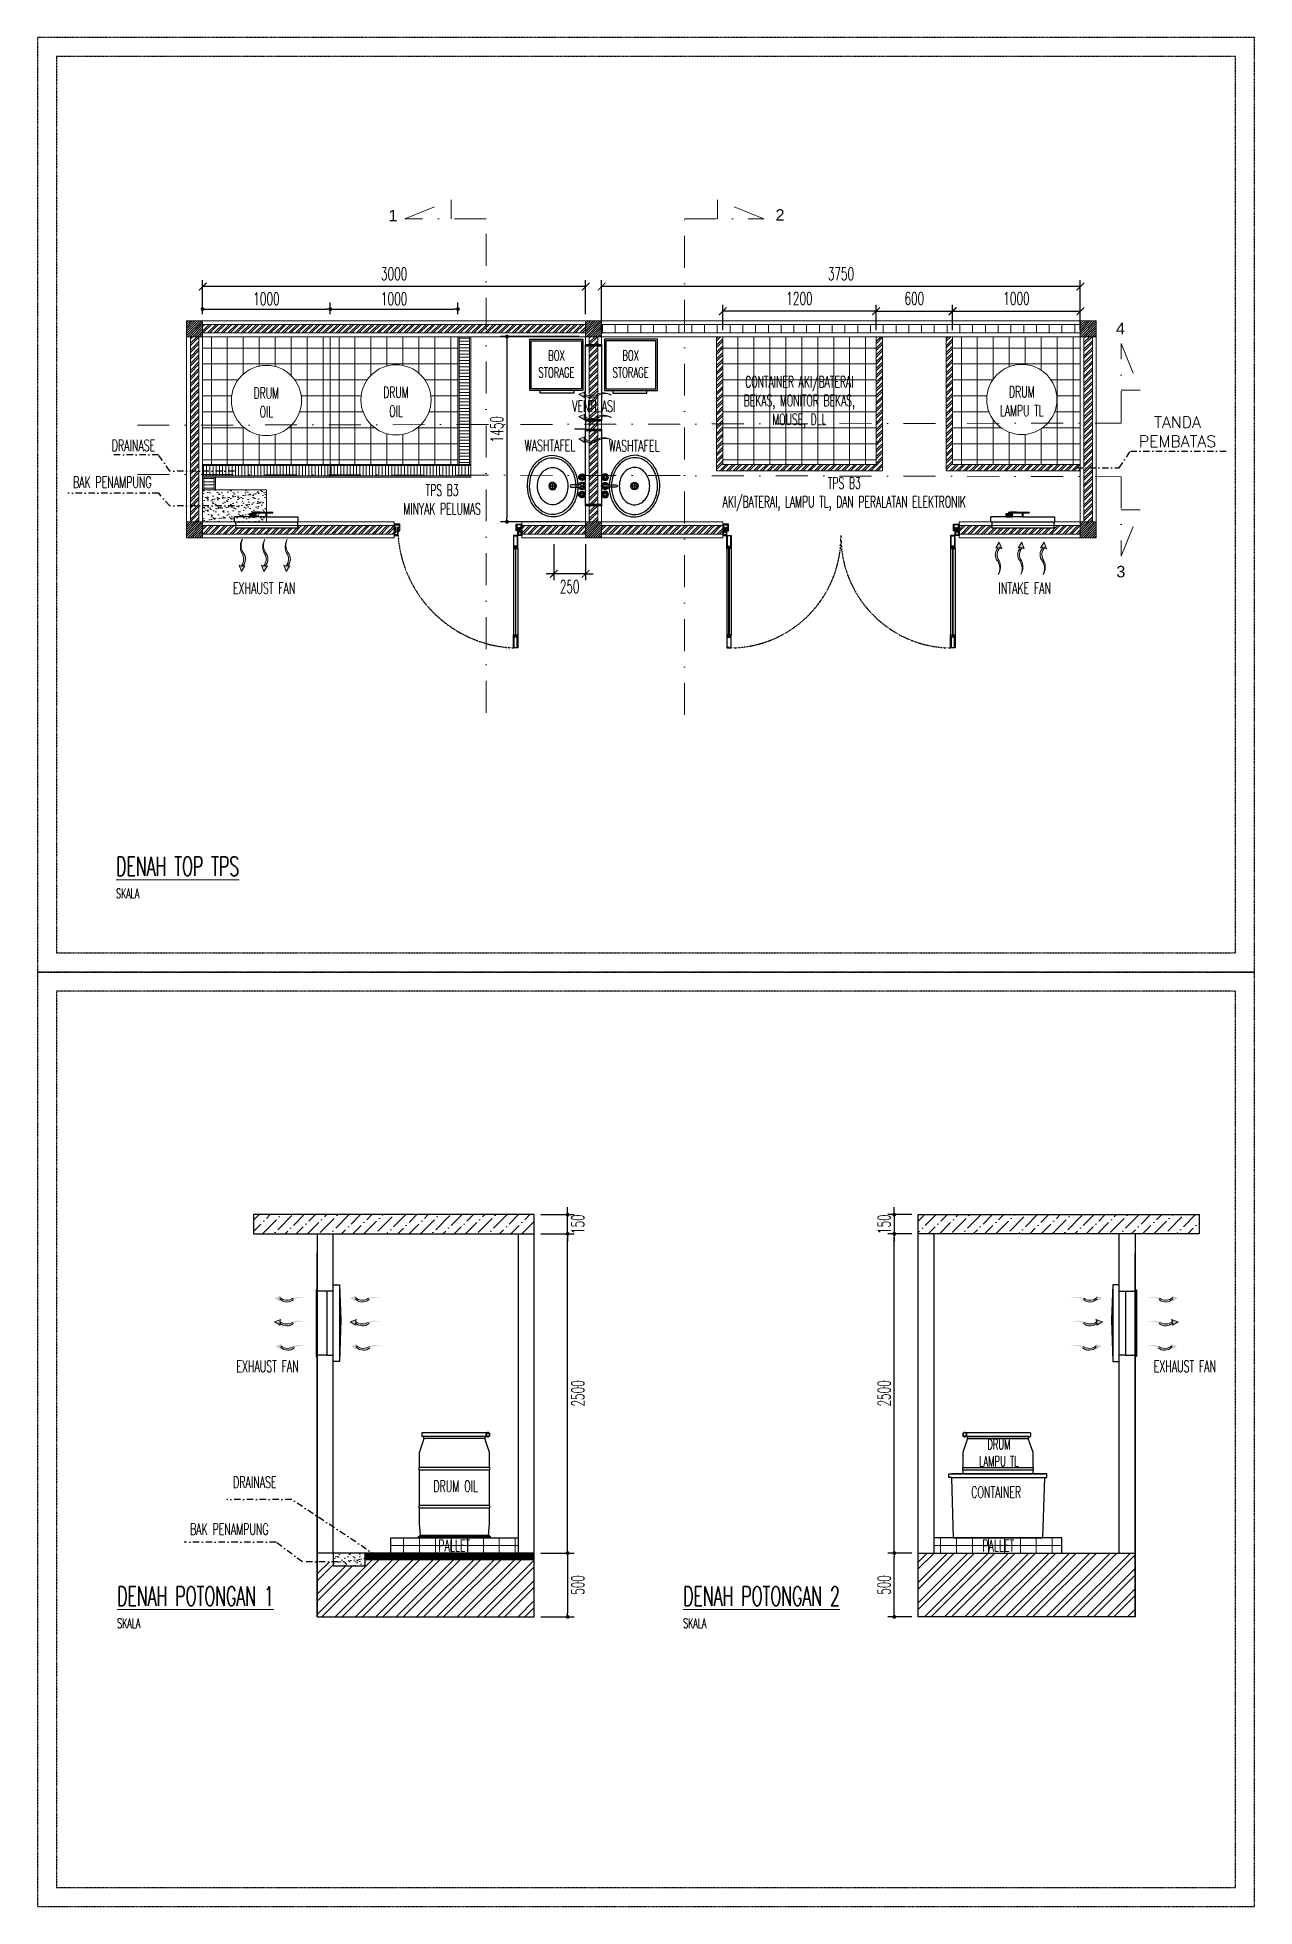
# Model space of a CAD drawing. Header units: millimetres. Extents: x -3140 to 122882, y -13467 to 35950.
# Drawn here: x 57513 to 67048, y 15735 to 30373 of the extents above; entities that cross this region are included whole.
import ezdxf

# ---------------------------------------------------------------- set-up
doc = ezdxf.new("R2010")
doc.units = ezdxf.units.MM
doc.header["$MEASUREMENT"] = 0
doc.linetypes.add('DASHDOT', pattern=[1, 0.5, -0.25, 0, -0.25])
doc.linetypes.add('HIDDEN', pattern=[0.375, 0.25, -0.125])
doc.layers.add('ALM', color=120, linetype='Continuous')
doc.layers.add('Edges', color=7, linetype='Continuous')
doc.layers.add('C NOTASI', color=3, linetype='Continuous', lineweight=5)
doc.layers.add('inst ME', color=7, linetype='Continuous', lineweight=13)
doc.styles.add('300', font='rs.shx', dxfattribs={"width": 0.6, "height": 100})
doc.styles.get("Standard").update_dxf_attribs({"font": 'arial.ttf'})
doc.dimstyles.new('300', dxfattribs={"dimtxt": 50, "dimasz": 30, "dimexe": 50, "dimexo": 50, "dimgap": 30, "dimtad": 2, "dimdec": 0, "dimzin": 0, "dimtxsty": '300', "dimblk": 'DOT', "dimcen": 0.2, "dimclrd": 1, "dimclre": 1, "dimclrt": 3, "dimadec": 0, "dimazin": 0, "dimtfac": 1, "dimtdec": 0, "dimtix": 1, "dimtmove": 0, "dimatfit": 3, "dimfxl": 1, "dimtolj": 1, "dimtzin": 0, "dimarcsym": 0})
pattern_1 = [(45, (79739.36, -46931.59), (-26.516504, 26.516504), []), (45, (79757.038, -46931.59), (-26.516504, 26.516504), [])]
pattern_2 = [(90, (56751.16, 15065.72), (-125, 0), []), (180, (56751.16, 15065.72), (-7e-15, -125), [])]
pattern_3 = [(0, (79739.36, -46931.59), (0, 25), [])]
pattern_4 = [(0, (0, 0), (0, 7.5), []), (135, (3.75, -3.75), (-15, -15), [10.606602, -10.606602]), (135, (5.625, -3.75), (-15, -15), [10.606602, -10.606602]), (135, (7.5, -3.75), (-15, -15), [10.606602, -10.606602])]

msp = doc.modelspace()

# ---------------------------------------------------------------- texts
at = {"layer": 'C NOTASI', "color": 3, "attachment_point": 5, "style": '300'}
for s, insert, char_height, width in [('\\A1;{\\C256;VENTILASI}', (61871.8, 27485.9), 90, 569.052), ('\\A1;{\\C256;WASHTAFEL}', (61529.2, 27177.5), 90, 569.052), ('\\A1;{\\C256;WASHTAFEL}', (62188.4, 27174.9), 90, 569.052), ('\\A1;EXHAUST FAN', (59316.5, 19966.2), 90, 569.052), ('\\A1;EXHAUST FAN', (66502.6, 19966.2), 90, 569.052), ('\\A1;DRUM\\PLAMPU TL', (65044.9, 19289), 80, 569.052), ('\\A1;DRAINASE', (59217, 19058.9), 90, 569.052), ('\\A1;DRUM OIL', (60790.7, 19027.5), 90, 569.052), ('\\A1;CONTAINER', (65024, 18980.9), 90, 569.052), ('\\A1;BAK PENAMPUNG', (59017.2, 18691.6), 90, 968.763), ('\\A1;PALLET', (60778.9, 18562.5), 90, 569.052), ('\\A1;PALLET', (65040.2, 18562.5), 90, 569.052)]:
    msp.add_mtext(s, dxfattribs=dict(at, insert=insert, char_height=char_height, width=width))
at = {"layer": 'inst ME', "color": 3, "char_height": 90, "attachment_point": 5}
for s, insert in [('\\A1;1', (60298.7, 28977.8)), ('\\A1;2', (63330.8, 28982.8)), ('\\A1;4', (65997.7, 28093.5)), ('\\A1;3', (66000.7, 26189.2))]:
    msp.add_mtext(s, dxfattribs=dict(at, insert=insert))
at = {"layer": 'inst ME', "color": 3, "attachment_point": 5, "style": '300'}
for s, insert, char_height in [('\\A1;BOX\\PSTORAGE', (61580, 27815.7), 80), ('\\A1;BOX\\PSTORAGE', (62160.7, 27815.7), 80), ('\\A1;CONTAINER AKI/BATERAI\\PBEKAS, MONITOR BEKAS, \\PMOUSE, DLL', (63482.4, 27515.5), 88), ('\\A1;DRUM\\POIL', (59307.4, 27515.5), 88), ('\\A1;DRUM \\POIL', (60322.6, 27520.5), 88), ('\\A1;DRUM\\PLAMPU TL', (65224.6, 27523.9), 88), ('\\A1;TPS B3\\PMINYAK PELUMAS', (60684, 26754), 88), ('\\A1;TPS B3\\PAKI/BATERAI, LAMPU TL, DAN PERALATAN ELEKTRONIK', (63834.1, 26795.3), 88)]:
    msp.add_mtext(s, dxfattribs=dict(at, insert=insert, char_height=char_height))
for s, insert, char_height, width in [('\\A1;{\\W1;TANDA\\PPEMBATAS}', (66444.4, 27285.1), 90, 365.812), ('\\A1;DRAINASE', (58266.4, 27177.8), 90, 365.812), ('\\A1;BAK PENAMPUNG', (58100.5, 26890), 90, 706.214), ('\\A1;EXHAUST FAN', (59290.2, 26060.1), 90, 692.617), ('\\A1;INTAKE FAN', (65247.8, 26060.1), 90, 692.617), ('\\A1;\\pxql;{\\LDENAH TOP TPS\\P\\H0.5x;\\lSKALA}', (60226.3, 23794.5), 150, 4192.106), ('\\A1;\\pxql;{\\LDENAH POTONGAN 1\\P\\H0.5x;\\lSKALA}', (60235.1, 18079.2), 150, 4192.106), ('\\A1;\\pxql;{\\LDENAH POTONGAN 2\\P\\H0.5x;\\lSKALA}', (64668.7, 18079.2), 150, 4192.106)]:
    msp.add_mtext(s, dxfattribs=dict(at, insert=insert, char_height=char_height, width=width))

# ---------------------------------------------------------------- blocks, each defined once
blk = doc.blocks.new('Sink - Oval top')
for p, q in [((-1, 0), (1, 0)), ((0, 1), (0, -1))]:
    blk.add_line(p, q)
at = {"linetype": 'Continuous'}
for points in [[(-12.23, 0.39, 0.117634), (-11.46, -3.36, 0.104469), (-8.88, -6.8, 0.090016), (-5.08, -9.07, 0.08192), (-0.32, -10.02, 0.08192), (4.49, -9.38, 0.090016), (8.42, -7.36, 0.104469), (11.22, -4.09, 0.117634), (12.23, -0.39, 0.117634), (11.46, 3.36, 0.104469), (8.88, 6.8, 0.090016), (5.08, 9.07, 0.08192), (0.32, 10.02, 0.08192), (-4.49, 9.38, 0.090016), (-8.42, 7.36, 0.104469), (-11.22, 4.09, 0.117634)], [(-11.29, 0.16, 0.118622), (-10.52, -3.25, 0.104678), (-8.07, -6.36, 0.089562), (-4.54, -8.37, 0.081185), (-0.13, -9.15, 0.081185), (4.3, -8.49, 0.089562), (7.89, -6.58, 0.104678), (10.42, -3.55, 0.118622), (11.29, -0.16, 0.118622), (10.52, 3.25, 0.104678), (8.07, 6.36, 0.089562), (4.54, 8.37, 0.081185), (0.13, 9.15, 0.081185), (-4.3, 8.49, 0.089562), (-7.89, 6.58, 0.104678), (-10.42, 3.55, 0.118622)], [(-7.42, 0.08, 0.118283), (-6.91, -2.17, 0.104607), (-5.29, -4.21, 0.089718), (-2.97, -5.53, 0.081436), (-0.07, -6.04, 0.081436), (2.84, -5.59, 0.089718), (5.2, -4.33, 0.104607), (6.86, -2.32, 0.118283), (7.42, -0.08, 0.118283), (6.91, 2.17, 0.104607), (5.29, 4.21, 0.089718), (2.97, 5.53, 0.081436), (0.07, 6.04, 0.081436), (-2.84, 5.59, 0.089718), (-5.2, 4.33, 0.104607), (-6.86, 2.32, 0.118283)]]:
    blk.add_lwpolyline(points, format="xyb", close=True, dxfattribs=at)
for radius in [1.5, 1]:
    blk.add_circle((0, 0), radius)
blk = doc.blocks.new('Faucet - Bathroom top')
for p, q in [((-4.107, 0.125), (-4.375, 0.125)), ((-3.75, 0.4788), (-3.75, 0.75)), ((-3.5, 0.482), (-3.5, 0.75)), ((-3.1461, 0.125), (-2.875, 0.125)), ((3.143, 0.125), (2.875, 0.125)), ((3.5, 0.4788), (3.5, 0.75)), ((3.75, 0.482), (3.75, 0.75)), ((4.1039, 0.125), (4.375, 0.125)), ((-4.1039, -0.125), (-4.375, -0.125)), ((-3.75, -0.4821), (-3.75, -0.75)), ((-3.5, -0.4789), (-3.5, -0.75)), ((-3.143, -0.125), (-2.875, -0.125)), ((-0.5, -0.8639), (-0.5, -4.5)), ((0.5, -4.5), (0.5, -0.8631)), ((3.1461, -0.125), (2.875, -0.125)), ((3.5, -0.4821), (3.5, -0.75)), ((3.75, -0.4789), (3.75, -0.75)), ((4.107, -0.125), (4.375, -0.125))]:
    blk.add_line(p, q)
for centre, radius in [((-3.625, 0), 1.375), ((-4.625, 0), 0.2795), ((-3.625, 0), 0.5), ((-3.625, 1), 0.2795), ((-2.625, 0), 0.2795), ((0, 0), 0.5), ((3.625, 0), 1.375), ((2.625, 0), 0.2795), ((3.625, 0), 0.5), ((3.625, 1), 0.2795), ((4.625, 0), 0.2795), ((-3.625, -1), 0.2795), ((3.625, -1), 0.2795)]:
    blk.add_circle(centre, radius)
for centre, radius, start, end in [((-3.625, 0), 1, 105.2407, 164.2093), ((-3.625, 0), 1, 16.44125, 74.07887), ((0, 0), 1.5, 289.6514, 250.3603), ((0, 0), 1, 300.3431, 239.7554), ((3.625, 0), 1, 106.12, 164.0884), ((3.625, 0), 1, 16.23422, 73.90469), ((-3.625, 0), 1, 196.2342, 253.9047), ((-3.625, 0), 1, 286.12, 344.0884), ((0, -4.5), 0.5, 180, 0), ((3.625, 0), 1, 196.4413, 254.0789), ((3.625, 0), 1, 285.2407, 344.2093)]:
    blk.add_arc(centre, radius, start, end)
blk = doc.blocks.new('_ArchTick')
at = {"color": 0, "linetype": 'ByBlock', "const_width": 0.15}
blk.add_lwpolyline([(-0.5, -0.5), (0.5, 0.5)], dxfattribs=at)
blk = doc.blocks.new('*D80')
at = {"layer": 'Defpoints', "color": 0, "transparency": 16777216}
for p in [(61933, 28422), (61933, 28030), (65683, 28030)]:
    blk.add_point(p, dxfattribs=at)
at = {"layer": 'inst ME', "color": 1, "lineweight": -2, "transparency": 16777216}
for p, q in [((61933, 28080), (61933, 28472)), ((65683, 28422), (61933, 28422)), ((65683, 28080), (65683, 28472))]:
    blk.add_line(p, q, dxfattribs=at)
at = {"layer": 'inst ME', "color": 1, "lineweight": -2, "transparency": 16777216, "xscale": 60, "yscale": 60, "zscale": 60, "rotation": 180}
blk.add_blockref('_ArchTick', (61933, 28422), dxfattribs=at)
at = {"layer": 'inst ME', "color": 1, "lineweight": -2, "transparency": 16777216, "xscale": 60, "yscale": 60, "zscale": 60}
blk.add_blockref('_ArchTick', (65683, 28422), dxfattribs=at)
at = {"layer": 'inst ME', "color": 3, "transparency": 16777216, "insert": (63808, 28522), "char_height": 100, "attachment_point": 5, "style": '300'}
blk.add_mtext('\\A1;3750', dxfattribs=at)
blk = doc.blocks.new('*D81')
at = {"layer": 'Defpoints', "color": 0, "transparency": 16777216}
for p in [(58808, 28422), (58808, 28155), (61808, 28155)]:
    blk.add_point(p, dxfattribs=at)
at = {"layer": 'inst ME', "color": 1, "lineweight": -2, "transparency": 16777216}
for p, q in [((58808, 28205), (58808, 28472)), ((61808, 28422), (58808, 28422)), ((61808, 28205), (61808, 28472))]:
    blk.add_line(p, q, dxfattribs=at)
at = {"layer": 'inst ME', "color": 1, "lineweight": -2, "transparency": 16777216, "xscale": 60, "yscale": 60, "zscale": 60, "rotation": 180}
blk.add_blockref('_ArchTick', (58808, 28422), dxfattribs=at)
at = {"layer": 'inst ME', "color": 1, "lineweight": -2, "transparency": 16777216, "xscale": 60, "yscale": 60, "zscale": 60}
blk.add_blockref('_ArchTick', (61808, 28422), dxfattribs=at)
at = {"layer": 'inst ME', "color": 3, "transparency": 16777216, "insert": (60308, 28522), "char_height": 100, "attachment_point": 5, "style": '300'}
blk.add_mtext('\\A1;3000', dxfattribs=at)
blk = doc.blocks.new('*D82')
at = {"layer": 'Defpoints', "color": 0, "transparency": 16777216}
for p in [(61558, 26455), (61808, 26455), (61558, 26172)]:
    blk.add_point(p, dxfattribs=at)
at = {"layer": 'inst ME', "color": 1, "lineweight": -2, "transparency": 16777216}
for p, q in [((61558, 26405), (61558, 26122)), ((61808, 26405), (61808, 26122)), ((61558, 26172), (61498, 26172)), ((61808, 26172), (61558, 26172)), ((61808, 26172), (61868, 26172))]:
    blk.add_line(p, q, dxfattribs=at)
at = {"layer": 'inst ME', "color": 1, "lineweight": -2, "transparency": 16777216, "xscale": 60, "yscale": 60, "zscale": 60}
blk.add_blockref('_ArchTick', (61558, 26172), dxfattribs=at)
at = {"layer": 'inst ME', "color": 1, "lineweight": -2, "transparency": 16777216, "xscale": 60, "yscale": 60, "zscale": 60, "rotation": 180}
blk.add_blockref('_ArchTick', (61808, 26172), dxfattribs=at)
at = {"layer": 'inst ME', "color": 3, "transparency": 16777216, "insert": (61683, 26072), "char_height": 100, "attachment_point": 5, "style": '300'}
blk.add_mtext('\\A1;250', dxfattribs=at)
blk = doc.blocks.new('industrial exhaust fan pl')
at = {"layer": 'Edges'}
for p, q in [((36.5, 59.1), (36.5, 63.1)), ((48.3, 63.1), (36.5, 63.1)), ((36.5, 59.1), (37.3, 59.1)), ((37.3, 59.1), (37.3, 54.2)), ((37.3, 59.1), (85.8, 59.1)), ((48.3, 64.5), (48.2, 64.5)), ((48.2, 64.5), (48.2, 64.3)), ((48.2, 64.3), (48.3, 64.3)), ((48.3, 65.3), (48.3, 64.5)), ((49.6, 65.3), (48.3, 65.3)), ((48.5, 64.5), (48.3, 64.5)), ((48.3, 64.3), (48.3, 63.1)), ((48.3, 64.3), (48.9, 64.3)), ((48.3, 63.1), (48.4, 63.1)), ((48.9, 64.3), (48.4, 63.8)), ((48.4, 63.8), (48.9, 64.2)), ((48.4, 63.8), (48.4, 63.1)), ((48.4, 63.8), (48.4, 63.1)), ((48.4, 63.8), (48.4, 63.8)), ((48.4, 63.8), (48.4, 63.1)), ((48.4, 63.1), (48.4, 63.1)), ((48.4, 63.1), (48.4, 63.1)), ((48.4, 63.1), (48.6, 63.1)), ((49.1, 65.3), (48.5, 64.5)), ((48.5, 64.5), (53.2, 64.5)), ((48.6, 63.8), (49, 64.2)), ((48.6, 63.8), (48.6, 63.1)), ((48.6, 63.1), (48.8, 63.1)), ((48.8, 63.8), (49.1, 64.1)), ((48.8, 63.8), (48.8, 63.1)), ((48.8, 63.1), (49.4, 63.1)), ((48.9, 64.3), (48.9, 64.3)), ((48.9, 64.3), (48.9, 64.2)), ((48.9, 64.2), (49, 64.3)), ((48.9, 64.3), (49, 64.3)), ((49, 64.3), (49, 64.2)), ((49, 64.2), (49.1, 64.3)), ((49, 64.3), (49.1, 64.3)), ((49, 64.3), (49, 64.3)), ((49.6, 65.3), (49.1, 65.3)), ((49.1, 64.3), (49.1, 64.1)), ((49.1, 64.1), (49.4, 64.3)), ((49.1, 64.3), (49.4, 64.3)), ((49.1, 64.3), (49.1, 64.3)), ((49.4, 64.3), (49.4, 63.1)), ((49.4, 64.3), (49.4, 64.3)), ((49.4, 64.3), (49.6, 64.3)), ((49.4, 63.1), (49.6, 63.1)), ((49.6, 65.3), (49.6, 65.3)), ((49.6, 65.3), (52.1, 65.3)), ((50.5, 65.3), (49.6, 65.3)), ((49.6, 63.8), (49.6, 64.3)), ((49.6, 63.8), (49.6, 64.3)), ((49.6, 64.3), (49.6, 64.3)), ((49.6, 64.3), (50, 64.3)), ((49.6, 63.8), (49.6, 63.1)), ((49.6, 63.8), (49.6, 63.1)), ((49.6, 63.8), (49.6, 63.8)), ((49.6, 63.1), (50, 63.1)), ((49.6, 63.1), (49.6, 63.1)), ((50, 63.8), (50, 64.3)), ((50, 64.3), (50.1, 64.3)), ((50.1, 63.8), (50, 63.8)), ((50, 63.8), (50, 63.1)), ((50, 63.1), (50.1, 63.1)), ((50.1, 66.6), (50.1, 66.7)), ((50.1, 66.7), (51.6, 66.7)), ((50.1, 66.6), (50.5, 66.6)), ((50.1, 66.2), (50.1, 66.3)), ((50.5, 66.3), (50.1, 66.3)), ((50.1, 66.2), (50.5, 66.2)), ((50.1, 63.8), (50.1, 64.3)), ((50.4, 64.3), (50.1, 64.3)), ((50.1, 63.8), (50.1, 63.1)), ((50.1, 63.1), (50.4, 63.1)), ((50.4, 63.8), (50.4, 64.3)), ((50.4, 64.3), (50.5, 64.3)), ((50.5, 63.8), (50.4, 63.8)), ((50.4, 63.8), (50.4, 63.1)), ((50.4, 63.1), (50.5, 63.1)), ((50.5, 66.3), (50.5, 66.6)), ((50.6, 66.6), (50.5, 66.6)), ((50.6, 66.3), (50.5, 66.3)), ((50.5, 65.3), (50.5, 66.2)), ((50.5, 66.2), (51.2, 66.2)), ((50.5, 65.3), (51.2, 65.3)), ((50.5, 63.8), (50.5, 64.3)), ((50.5, 64.3), (50.8, 64.3)), ((50.5, 63.8), (50.5, 63.1)), ((50.5, 63.1), (50.8, 63.1)), ((50.6, 66.6), (50.6, 66.3)), ((50.6, 66.6), (51.6, 66.6)), ((51.6, 66.3), (50.6, 66.3)), ((50.8, 63.8), (50.8, 64.3)), ((50.9, 64.3), (50.8, 64.3)), ((50.8, 63.8), (50.9, 63.8)), ((50.8, 63.8), (50.8, 63.1)), ((50.8, 63.1), (50.9, 63.1)), ((50.9, 64.3), (51.2, 64.3)), ((50.9, 63.8), (50.9, 64.3)), ((50.9, 63.8), (50.9, 63.1)), ((50.9, 63.1), (51.2, 63.1)), ((51.2, 65.3), (51.2, 66.2)), ((51.2, 66.2), (51.6, 66.2)), ((52.1, 65.3), (51.2, 65.3)), ((51.2, 63.8), (51.2, 64.3)), ((51.2, 64.3), (51.3, 64.3)), ((51.2, 63.8), (51.3, 63.8)), ((51.2, 63.8), (51.2, 63.1)), ((51.2, 63.1), (51.3, 63.1)), ((51.3, 63.8), (51.3, 64.3)), ((51.6, 64.3), (51.3, 64.3)), ((51.3, 63.8), (51.3, 63.1)), ((51.3, 63.1), (51.6, 63.1)), ((51.6, 66.6), (51.6, 66.7)), ((56.5, 66.6), (51.6, 66.6)), ((51.6, 66.2), (51.6, 66.3)), ((51.6, 66.3), (56.5, 66.3)), ((51.6, 63.8), (51.6, 64.3)), ((51.6, 64.3), (51.7, 64.3)), ((51.6, 63.8), (51.6, 63.1)), ((51.6, 63.8), (51.7, 63.8)), ((51.6, 63.1), (51.7, 63.1)), ((51.7, 63.8), (51.7, 64.3)), ((51.7, 64.3), (52, 64.3)), ((51.7, 63.8), (51.7, 63.1)), ((51.7, 63.1), (52, 63.1)), ((52, 63.8), (52, 64.3)), ((52, 64.3), (52.1, 64.3)), ((52, 63.8), (52.1, 63.8)), ((52, 63.8), (52, 63.1)), ((52, 63.1), (52.1, 63.1)), ((52.1, 65.3), (52.1, 65.3)), ((53.4, 65.3), (52.1, 65.3)), ((52.6, 65.3), (52.1, 65.3)), ((52.1, 63.8), (52.1, 64.3)), ((52.3, 64.3), (52.1, 64.3)), ((52.1, 63.8), (52.1, 63.1)), ((52.1, 63.1), (52.3, 63.1)), ((52.3, 64.3), (52.3, 63.1)), ((52.3, 64.3), (52.4, 64.3)), ((52.3, 63.1), (52.9, 63.1)), ((52.6, 64.1), (52.4, 64.3)), ((52.4, 64.3), (52.6, 64.3)), ((52.6, 65.3), (53.2, 64.5)), ((52.6, 64.3), (52.6, 64.1)), ((52.7, 64.2), (52.6, 64.3)), ((52.6, 64.3), (52.7, 64.3)), ((52.6, 64.3), (52.6, 64.3)), ((52.9, 63.8), (52.6, 64.1)), ((52.7, 64.3), (52.7, 64.2)), ((52.7, 64.3), (52.8, 64.3)), ((53.1, 63.8), (52.7, 64.2)), ((52.8, 64.3), (52.8, 64.3)), ((52.8, 64.3), (52.8, 64.3)), ((53.3, 63.8), (52.8, 64.3)), ((52.8, 64.3), (52.8, 64.3)), ((53.3, 63.8), (52.8, 64.3)), ((52.8, 64.3), (52.8, 64.3)), ((52.8, 64.3), (52.8, 64.3)), ((52.8, 64.3), (52.8, 64.3)), ((52.8, 64.3), (52.8, 64.3)), ((53.4, 64.3), (52.8, 64.3)), ((52.9, 63.8), (52.9, 63.1)), ((52.9, 63.1), (53.1, 63.1)), ((53.1, 63.8), (53.1, 63.1)), ((53.1, 63.1), (53.3, 63.1)), ((53.4, 64.5), (53.2, 64.5)), ((53.3, 63.8), (53.3, 63.1)), ((53.3, 63.8), (53.3, 63.1)), ((53.3, 63.1), (53.3, 63.1)), ((53.3, 63.1), (53.4, 63.1)), ((53.4, 64.5), (53.4, 65.3)), ((53.5, 64.5), (53.4, 64.5)), ((53.4, 64.3), (53.5, 64.3)), ((53.4, 63.1), (53.4, 64.3)), ((61.2, 63.1), (53.4, 63.1)), ((53.5, 64.5), (53.5, 64.3)), ((56.5, 66.6), (56.5, 66.7)), ((56.5, 66.7), (66.5, 66.7)), ((56.5, 66.6), (57.3, 66.6)), ((56.5, 66.2), (56.5, 66.3)), ((57.3, 66.3), (56.5, 66.3)), ((56.5, 66.2), (61, 66.2)), ((57.3, 66.3), (57.3, 66.6)), ((57.3, 66.6), (66.4, 66.6)), ((66.4, 66.3), (57.3, 66.3)), ((61, 66.2), (61, 66.1)), ((61.2, 66.2), (61, 66.2)), ((61, 66.1), (61.2, 66.1)), ((61.2, 66.2), (61.2, 66.1)), ((61.2, 66.2), (61.9, 66.2)), ((61.2, 63.1), (61.2, 66.1)), ((61.2, 66.1), (61.2, 66.1)), ((61.2, 66.1), (61.9, 66.1)), ((61.2, 63.1), (61.9, 63.1)), ((61.9, 66.2), (61.9, 66.1)), ((61.9, 66.2), (62.1, 66.2)), ((61.9, 63.1), (61.9, 66.1)), ((61.9, 66.1), (61.9, 66.1)), ((61.9, 66.1), (62.1, 66.1)), ((61.9, 63.1), (86.5, 63.1)), ((62.1, 66.2), (62.1, 66.1)), ((62.1, 66.2), (66.5, 66.2)), ((66.4, 66.6), (66.4, 66.3)), ((66.4, 66.6), (66.5, 66.6)), ((66.4, 66.3), (66.5, 66.3)), ((66.5, 66.6), (66.5, 66.7)), ((66.5, 66.2), (66.5, 66.3)), ((85.8, 59.1), (85.8, 54.2)), ((85.8, 59.1), (86.5, 59.1)), ((86.5, 59.1), (86.5, 63.1)), ((85.8, 54.2), (37.3, 54.2))]:
    blk.add_line(p, q, dxfattribs=at)
blk = doc.blocks.new('*D58')
at = {"layer": 'Defpoints', "color": 0, "transparency": 16777216}
for p in [(64682, 28229), (64083, 28030), (64682, 28030)]:
    blk.add_point(p, dxfattribs=at)
at = {"layer": 'inst ME', "color": 1, "lineweight": -2, "transparency": 16777216}
for p, q in [((64083, 28080), (64083, 28279)), ((64682, 28080), (64682, 28279)), ((64083, 28229), (64682, 28229))]:
    blk.add_line(p, q, dxfattribs=at)
at = {"layer": 'inst ME', "color": 1, "lineweight": -2, "transparency": 16777216, "xscale": 60, "yscale": 60, "zscale": 60, "rotation": 180}
blk.add_blockref('_ArchTick', (64083, 28229), dxfattribs=at)
at = {"layer": 'inst ME', "color": 1, "lineweight": -2, "transparency": 16777216, "xscale": 60, "yscale": 60, "zscale": 60}
blk.add_blockref('_ArchTick', (64682, 28229), dxfattribs=at)
at = {"layer": 'inst ME', "color": 3, "transparency": 16777216, "insert": (64383, 28329), "char_height": 100, "attachment_point": 5, "style": '300'}
blk.add_mtext('\\A1;600', dxfattribs=at)
blk = doc.blocks.new('*D83')
at = {"layer": 'Defpoints', "color": 0, "transparency": 16777216}
for p in [(65683, 28229), (64683, 28030), (65683, 28030)]:
    blk.add_point(p, dxfattribs=at)
at = {"layer": 'inst ME', "color": 1, "lineweight": -2, "transparency": 16777216}
for p, q in [((64683, 28080), (64683, 28279)), ((65683, 28080), (65683, 28279)), ((64683, 28229), (65683, 28229))]:
    blk.add_line(p, q, dxfattribs=at)
at = {"layer": 'inst ME', "color": 1, "lineweight": -2, "transparency": 16777216, "xscale": 60, "yscale": 60, "zscale": 60, "rotation": 180}
blk.add_blockref('_ArchTick', (64683, 28229), dxfattribs=at)
at = {"layer": 'inst ME', "color": 1, "lineweight": -2, "transparency": 16777216, "xscale": 60, "yscale": 60, "zscale": 60}
blk.add_blockref('_ArchTick', (65683, 28229), dxfattribs=at)
at = {"layer": 'inst ME', "color": 3, "transparency": 16777216, "insert": (65183, 28329), "char_height": 100, "attachment_point": 5, "style": '300'}
blk.add_mtext('\\A1;1000', dxfattribs=at)
blk = doc.blocks.new('*D84')
at = {"layer": 'Defpoints', "color": 0, "transparency": 16777216}
for p in [(62883, 28229), (62883, 28030), (64083, 28030)]:
    blk.add_point(p, dxfattribs=at)
at = {"layer": 'inst ME', "color": 1, "lineweight": -2, "transparency": 16777216}
for p, q in [((62883, 28080), (62883, 28279)), ((64083, 28080), (64083, 28279)), ((64083, 28229), (62883, 28229))]:
    blk.add_line(p, q, dxfattribs=at)
at = {"layer": 'inst ME', "color": 1, "lineweight": -2, "transparency": 16777216, "xscale": 60, "yscale": 60, "zscale": 60, "rotation": 180}
blk.add_blockref('_ArchTick', (62883, 28229), dxfattribs=at)
at = {"layer": 'inst ME', "color": 1, "lineweight": -2, "transparency": 16777216, "xscale": 60, "yscale": 60, "zscale": 60}
blk.add_blockref('_ArchTick', (64083, 28229), dxfattribs=at)
at = {"layer": 'inst ME', "color": 3, "transparency": 16777216, "insert": (63483, 28329), "char_height": 100, "attachment_point": 5, "style": '300'}
blk.add_mtext('\\A1;1200', dxfattribs=at)
blk = doc.blocks.new('plastic water drum fr')
at = {"layer": 'Edges'}
for p, q in [((-11.82, 10.97), (-10.21, 15.71)), ((-11.76, 17.52), (-11.77, 17.52)), ((-11.77, 17.52), (-11.77, 17.51)), ((-11.77, 17.52), (-11.69, 17.52)), ((-11.77, 17.51), (-11.77, 17.5)), ((-11.77, 17.51), (-11.69, 17.51)), ((-11.77, 17.5), (-11.77, 16.49)), ((-11.77, 17.5), (-11.69, 17.5)), ((-11.77, 16.49), (-11.77, 16.49)), ((-11.77, 16.48), (-11.77, 16.49)), ((-11.69, 16.49), (-11.77, 16.49)), ((-11.69, 16.49), (-11.77, 16.49)), ((-11.76, 16.48), (-11.77, 16.48)), ((-11.69, 16.48), (-11.77, 16.48)), ((-11.75, 17.53), (-11.76, 17.53)), ((-11.76, 17.53), (-11.76, 17.52)), ((-11.76, 17.53), (-11.68, 17.53)), ((-11.76, 17.52), (-11.69, 17.52)), ((-11.76, 16.47), (-11.76, 16.48)), ((-11.69, 16.48), (-11.76, 16.48)), ((-11.75, 16.47), (-11.76, 16.47)), ((-11.68, 16.47), (-11.76, 16.47)), ((-11.75, 17.53), (-11.75, 17.53)), ((-11.75, 17.53), (-11.75, 17.53)), ((-11.75, 17.53), (-11.74, 17.53)), ((-11.75, 16.47), (-11.75, 16.47)), ((-11.75, 16.47), (-11.75, 16.47)), ((-11.75, 16.47), (-11.74, 16.47)), ((-11.72, 17.53), (-11.74, 17.53)), ((-11.74, 17.53), (-11.74, 17.53)), ((-11.74, 16.47), (-11.72, 16.47)), ((-11.72, 17.53), (-11.72, 17.53)), ((-11.72, 17.53), (-11.71, 17.53)), ((-11.72, 16.47), (-11.72, 16.47)), ((-11.68, 16.47), (-11.72, 16.47)), ((-11.71, 17.53), (-11.7, 17.53)), ((-11.7, 17.53), (-11.68, 17.53)), ((-11.68, 17.53), (-11.69, 17.52)), ((-11.69, 17.52), (-11.69, 17.51)), ((-11.69, 17.52), (-11.69, 17.52)), ((-11.69, 17.52), (-10.71, 17.52)), ((-11.69, 17.52), (-10.71, 17.52)), ((-11.69, 17.51), (-11.69, 17.5)), ((-11.69, 17.51), (-10.71, 17.51)), ((-11.69, 17.5), (-11.69, 16.49)), ((-10.71, 17.5), (-11.69, 17.5)), ((-11.69, 16.49), (-11.69, 16.49)), ((-11.69, 16.48), (-11.69, 16.49)), ((-10.71, 16.49), (-11.69, 16.49)), ((-10.71, 16.49), (-11.69, 16.49)), ((-11.69, 16.48), (-11.69, 16.48)), ((-11.68, 16.47), (-11.69, 16.48)), ((-10.71, 16.48), (-11.69, 16.48)), ((-10.71, 16.48), (-11.69, 16.48)), ((-11.68, 17.53), (-11.68, 17.53)), ((-11.68, 17.53), (-11.67, 17.53)), ((-11.68, 17.53), (-10.71, 17.53)), ((-11.68, 16.47), (-11.68, 16.47)), ((-11.67, 16.47), (-11.68, 16.47)), ((-10.71, 16.47), (-11.68, 16.47)), ((-11.67, 17.53), (-11.67, 17.53)), ((-11.67, 17.53), (-11.67, 17.53)), ((-11.67, 17.53), (-11.67, 17.53)), ((-11.67, 17.53), (-11.67, 17.53)), ((-11.65, 17.53), (-11.67, 17.53)), ((-11.67, 16.47), (-11.67, 16.47)), ((-11.67, 16.47), (-11.67, 16.47)), ((-11.67, 16.47), (-11.67, 16.47)), ((-11.67, 16.47), (-11.53, 16.47)), ((-11.65, 17.53), (-11.54, 17.53)), ((-11.54, 17.55), (-11.53, 17.56)), ((-11.54, 17.53), (-11.54, 17.55)), ((-11.51, 17.53), (-11.54, 17.53)), ((-11.53, 17.6), (-11.52, 17.61)), ((-11.53, 17.59), (-11.53, 17.6)), ((-11.53, 17.58), (-11.53, 17.59)), ((-11.53, 17.56), (-11.53, 17.58)), ((-11.53, 16.45), (-11.53, 16.47)), ((-11.51, 16.47), (-11.53, 16.47)), ((-11.53, 16.43), (-11.53, 16.45)), ((-11.53, 16.42), (-11.53, 16.43)), ((-11.52, 16.4), (-11.53, 16.42)), ((-11.52, 17.63), (-11.51, 17.64)), ((-11.52, 17.61), (-11.52, 17.63)), ((-11.52, 16.39), (-11.52, 16.4)), ((-11.52, 16.39), (-11.51, 16.36)), ((-11.51, 17.65), (-11.5, 17.66)), ((-11.51, 17.64), (-11.51, 17.65)), ((-11.51, 17.53), (-11.51, 17.53)), ((-11.51, 17.53), (-11.41, 17.53)), ((-11.51, 16.47), (-11.41, 16.47)), ((-11.51, 16.47), (-11.51, 16.47)), ((-11.51, 16.35), (-11.51, 16.36)), ((-11.5, 16.34), (-11.51, 16.35)), ((-11.5, 17.66), (-11.48, 17.68)), ((-11.49, 16.33), (-11.5, 16.34)), ((-11.49, 16.32), (-11.49, 16.33)), ((-11.49, 16.32), (-11.46, 16.31)), ((-11.47, 17.68), (-11.48, 17.68)), ((-11.47, 17.68), (-11.44, 17.68)), ((-11.46, 16.31), (-11.46, 16.3)), ((-11.46, 16.3), (-11.43, 16.3)), ((-11.44, 17.68), (-11.07, 17.68)), ((-11.08, 16.3), (-11.43, 16.3)), ((-11.41, 17.57), (-11.41, 17.58)), ((-11.41, 17.58), (-11.41, 17.58)), ((-11.41, 17.56), (-11.41, 17.57)), ((-11.41, 17.55), (-11.41, 17.56)), ((-11.41, 17.55), (-11.41, 17.55)), ((-11.4, 17.55), (-11.41, 17.55)), ((-11.41, 17.55), (-11.41, 17.55)), ((-11.41, 17.55), (-11.4, 17.55)), ((-11.41, 17.54), (-11.41, 17.55)), ((-11.41, 17.55), (-11.41, 17.55)), ((-11.41, 17.53), (-11.41, 17.54)), ((-11.41, 17.54), (-11.41, 17.54)), ((-11.17, 17.54), (-11.41, 17.54)), ((-11.41, 17.53), (-11.36, 17.53)), ((-11.41, 16.46), (-11.41, 16.47)), ((-11.38, 16.47), (-11.41, 16.47)), ((-11.41, 16.46), (-11.41, 16.46)), ((-11.41, 16.45), (-11.41, 16.46)), ((-11.17, 16.46), (-11.41, 16.46)), ((-11.4, 16.45), (-11.41, 16.45)), ((-11.41, 16.44), (-11.41, 16.45)), ((-11.41, 16.45), (-11.41, 16.45)), ((-11.13, 16.44), (-11.41, 16.44)), ((-11.41, 16.43), (-11.41, 16.44)), ((-11.4, 16.42), (-11.41, 16.43)), ((-11.4, 17.55), (-11.4, 17.55)), ((-11.4, 17.55), (-11.22, 17.55)), ((-11.39, 16.45), (-11.4, 16.45)), ((-11.4, 16.42), (-11.4, 16.42)), ((-11.4, 16.42), (-11.4, 16.42)), ((-11.4, 16.42), (-11.4, 16.42)), ((-11.4, 16.41), (-11.4, 16.42)), ((-11.38, 16.44), (-11.39, 16.45)), ((-11.38, 16.47), (-11.36, 16.47)), ((-11.38, 16.47), (-11.38, 16.47)), ((-11.36, 16.44), (-11.38, 16.44)), ((-11.33, 17.53), (-11.36, 17.53)), ((-11.33, 16.47), (-11.36, 16.47)), ((-11.35, 16.44), (-11.36, 16.44)), ((-11.34, 16.44), (-11.35, 16.44)), ((-11.33, 16.44), (-11.34, 16.44)), ((-11.33, 17.53), (-11.33, 17.53)), ((-11.33, 17.53), (-11.17, 17.53)), ((-11.33, 16.47), (-11.31, 16.47)), ((-11.33, 16.47), (-11.33, 16.47)), ((-11.32, 16.44), (-11.33, 16.44)), ((-11.31, 16.44), (-11.32, 16.44)), ((-11.31, 16.47), (-11.31, 16.47)), ((-11.31, 16.47), (-11.25, 16.47)), ((-11.31, 16.44), (-11.3, 16.44)), ((-11.31, 16.44), (-11.31, 16.44)), ((-11.3, 16.44), (-11.3, 16.44)), ((-11.3, 16.44), (-11.3, 16.44)), ((-11.3, 16.44), (-11.29, 16.44)), ((-11.3, 16.44), (-11.3, 16.44)), ((-11.29, 16.44), (-11.27, 16.44)), ((-11.27, 16.44), (-11.26, 16.44)), ((-11.26, 16.44), (-11.25, 16.44)), ((-11.25, 16.47), (-11.24, 16.47)), ((-11.25, 16.44), (-11.24, 16.44)), ((-11.24, 16.47), (-11.23, 16.47)), ((-11.24, 16.47), (-11.24, 16.47)), ((-11.24, 16.44), (-11.23, 16.45)), ((-11.23, 16.47), (-11.19, 16.47)), ((-11.23, 16.45), (-11.22, 16.45)), ((-11.22, 17.55), (-11.21, 17.55)), ((-11.22, 17.55), (-11.22, 17.55)), ((-11.22, 17.55), (-11.12, 17.55)), ((-11.22, 16.45), (-11.21, 16.45)), ((-11.21, 17.55), (-11.2, 17.54)), ((-11.21, 16.45), (-11.2, 16.45)), ((-11.2, 17.54), (-11.19, 17.54)), ((-11.2, 16.45), (-11.19, 16.46)), ((-11.19, 17.54), (-11.17, 17.54)), ((-11.19, 16.47), (-11.17, 16.47)), ((-11.19, 16.46), (-11.17, 16.46)), ((-11.17, 17.53), (-11.17, 17.54)), ((-11.16, 17.53), (-11.17, 17.53)), ((-11.17, 16.47), (-11.17, 16.46)), ((-11.14, 16.47), (-11.17, 16.47)), ((-11.14, 17.53), (-11.16, 17.53)), ((-11.14, 17.53), (-11.13, 17.53)), ((-11.13, 16.47), (-11.14, 16.47)), ((-11.12, 17.53), (-11.13, 17.53)), ((-11.13, 16.47), (-11.12, 16.47)), ((-11.12, 16.45), (-11.13, 16.44)), ((-11.11, 16.44), (-11.13, 16.44)), ((-11.12, 17.55), (-11.12, 17.55)), ((-11.12, 17.55), (-11.12, 17.54)), ((-11.12, 17.55), (-11.1, 17.55)), ((-11.12, 17.54), (-11.12, 17.53)), ((-11.12, 17.53), (-11.12, 17.53)), ((-11.11, 17.53), (-11.12, 17.53)), ((-11.12, 16.47), (-11.12, 16.46)), ((-11.12, 16.47), (-11.12, 16.47)), ((-11.02, 16.47), (-11.12, 16.47)), ((-11.12, 16.46), (-11.12, 16.45)), ((-11.1, 17.53), (-11.11, 17.53)), ((-11.11, 17.53), (-11.11, 17.53)), ((-11.1, 17.53), (-11.11, 17.53)), ((-11.11, 16.44), (-11.11, 16.44)), ((-11.11, 16.44), (-11.11, 16.44)), ((-11.1, 17.55), (-11.09, 17.55)), ((-11.04, 17.53), (-11.1, 17.53)), ((-11.08, 16.3), (-11.05, 16.32)), ((-11.08, 16.3), (-11.08, 16.3)), ((-11.07, 17.68), (-11.06, 17.68)), ((-11.06, 17.68), (-11.03, 17.66)), ((-11.04, 16.33), (-11.05, 16.32)), ((-11.03, 17.53), (-11.04, 17.53)), ((-11.03, 17.53), (-11.04, 17.53)), ((-11.03, 16.34), (-11.04, 16.33)), ((-11.04, 16.33), (-11.04, 16.33)), ((-11.03, 17.66), (-11.03, 17.66)), ((-11.03, 17.66), (-11.02, 17.65)), ((-11.03, 17.53), (-11.03, 17.53)), ((-10.99, 17.53), (-11.03, 17.53)), ((-11.03, 16.34), (-11.02, 16.37)), ((-11.02, 17.65), (-11.01, 17.62)), ((-11.02, 16.47), (-11.02, 16.47)), ((-11.02, 16.47), (-10.98, 16.47)), ((-11.02, 16.47), (-11, 16.45)), ((-11.01, 16.38), (-11.02, 16.37)), ((-11.01, 17.62), (-11.01, 17.62)), ((-11.01, 17.62), (-11.01, 17.61)), ((-11.01, 17.61), (-11, 17.6)), ((-11, 16.41), (-11.01, 16.4)), ((-11.01, 16.4), (-11.01, 16.38)), ((-11, 17.6), (-11, 17.59)), ((-11, 17.59), (-11, 17.58)), ((-11, 17.58), (-11, 17.56)), ((-11, 17.56), (-11, 17.55)), ((-11, 17.55), (-10.99, 17.54)), ((-11, 16.45), (-11, 16.45)), ((-11, 16.45), (-11, 16.43)), ((-11, 16.45), (-10.88, 16.39)), ((-11, 16.43), (-11, 16.41)), ((-10.99, 17.54), (-10.99, 17.53)), ((-10.95, 17.53), (-10.99, 17.53)), ((-10.98, 16.47), (-10.92, 16.47)), ((-10.88, 17.57), (-10.95, 17.53)), ((-10.92, 17.53), (-10.95, 17.53)), ((-10.92, 17.53), (-10.92, 17.53)), ((-10.92, 17.53), (-10.91, 17.53)), ((-10.92, 16.47), (-10.91, 16.47)), ((-10.92, 16.47), (-10.92, 16.47)), ((-10.89, 17.53), (-10.91, 17.53)), ((-10.91, 16.47), (-10.9, 16.47)), ((-10.9, 16.47), (-10.89, 16.47)), ((-10.88, 17.53), (-10.89, 17.53)), ((-10.87, 16.47), (-10.89, 16.47)), ((-10.88, 17.57), (10.88, 17.57)), ((-10.88, 17.53), (-10.87, 17.53)), ((-10.44, 16.39), (-10.88, 16.39)), ((-10.85, 17.53), (-10.87, 17.53)), ((-10.87, 16.47), (-10.85, 16.47)), ((-10.87, 16.47), (-10.87, 16.47)), ((-10.85, 17.53), (-10.83, 17.53)), ((-10.85, 17.53), (-10.85, 17.53)), ((-10.85, 16.47), (-10.85, 16.47)), ((-10.85, 16.47), (-10.84, 16.47)), ((-10.84, 16.47), (-10.83, 16.47)), ((-10.83, 17.53), (-10.81, 17.53)), ((-10.83, 17.53), (-10.83, 17.53)), ((-10.81, 16.47), (-10.83, 16.47)), ((-10.8, 17.53), (-10.81, 17.53)), ((-10.81, 16.47), (-10.8, 16.47)), ((-10.81, 16.47), (-10.81, 16.47)), ((-10.79, 17.53), (-10.8, 17.53)), ((-10.8, 16.47), (-10.79, 16.47)), ((-10.79, 17.53), (-10.78, 17.53)), ((-10.79, 16.47), (-10.78, 16.47)), ((-10.77, 17.53), (-10.78, 17.53)), ((-10.76, 16.47), (-10.78, 16.47)), ((-10.76, 17.53), (-10.77, 17.53)), ((-10.74, 17.53), (-10.76, 17.53)), ((-10.76, 16.47), (-10.74, 16.47)), ((-10.76, 16.47), (-10.76, 16.47)), ((-10.72, 17.53), (-10.74, 17.53)), ((-10.74, 17.53), (-10.74, 17.53)), ((-10.74, 16.47), (-10.72, 16.47)), ((-10.74, 16.47), (-10.74, 16.47)), ((-10.71, 17.53), (-10.72, 17.53)), ((-10.71, 16.47), (-10.72, 16.47)), ((-10.71, 17.53), (-10.71, 17.53)), ((-10.71, 17.53), (-10.69, 17.53)), ((-10.7, 17.53), (-10.71, 17.53)), ((-10.71, 17.53), (-10.71, 17.52)), ((-10.71, 17.52), (-10.69, 17.52)), ((-10.71, 17.52), (-10.71, 17.51)), ((-10.71, 17.52), (-10.69, 17.52)), ((-10.71, 17.52), (-10.71, 17.52)), ((-10.71, 17.51), (-10.71, 17.5)), ((-10.71, 17.51), (-10.69, 17.51)), ((-10.71, 17.5), (-10.69, 17.5)), ((-10.71, 17.5), (-10.71, 16.49)), ((-10.71, 16.49), (-10.69, 16.49)), ((-10.71, 16.49), (-10.71, 16.49)), ((-10.71, 16.48), (-10.71, 16.49)), ((-10.71, 16.49), (-10.69, 16.49)), ((-10.71, 16.48), (-10.69, 16.48)), ((-10.71, 16.48), (-10.69, 16.48)), ((-10.71, 16.48), (-10.71, 16.48)), ((-10.71, 16.47), (-10.71, 16.48)), ((-10.71, 16.47), (-10.69, 16.47)), ((-10.71, 16.47), (-10.71, 16.47)), ((-10.7, 16.47), (-10.71, 16.47)), ((-10.69, 17.53), (-10.7, 17.53)), ((-10.69, 16.47), (-10.7, 16.47)), ((-10.69, 17.53), (-10.69, 17.52)), ((-10.69, 17.53), (-10.67, 17.53)), ((-10.69, 17.53), (-10.69, 17.53)), ((-10.68, 17.53), (-10.69, 17.53)), ((-10.69, 17.52), (-10.69, 17.51)), ((-10.69, 17.52), (-10.69, 17.52)), ((-10.69, 17.52), (-10.67, 17.52)), ((-10.69, 17.52), (-10.67, 17.52)), ((-10.69, 17.51), (-10.69, 17.5)), ((-10.69, 17.51), (-10.67, 17.51)), ((-10.67, 17.5), (-10.69, 17.5)), ((-10.69, 17.5), (-10.69, 16.49)), ((-10.67, 16.49), (-10.69, 16.49)), ((-10.69, 16.49), (-10.69, 16.49)), ((-10.69, 16.48), (-10.69, 16.49)), ((-10.69, 16.49), (-10.67, 16.49)), ((-10.69, 16.48), (-10.69, 16.48)), ((-10.69, 16.47), (-10.69, 16.48)), ((-10.69, 16.48), (-10.67, 16.48)), ((-10.69, 16.48), (-10.67, 16.48)), ((-10.69, 16.47), (-10.67, 16.47)), ((-10.69, 16.47), (-10.69, 16.47)), ((-10.69, 16.47), (-10.68, 16.47)), ((-10.69, 16.47), (-10.69, 16.47)), ((-10.68, 17.53), (-10.66, 17.53)), ((-10.68, 17.53), (-10.68, 17.53)), ((-10.68, 16.47), (-10.67, 16.47)), ((-10.68, 16.47), (-10.68, 16.47)), ((-10.67, 17.53), (-10.66, 17.53)), ((-10.67, 17.52), (-10.67, 17.53)), ((-10.67, 17.52), (-10.65, 17.52)), ((-10.67, 17.51), (-10.67, 17.52)), ((-10.67, 17.52), (-10.66, 17.52)), ((-10.67, 17.52), (-10.67, 17.52)), ((-10.67, 17.51), (-10.67, 17.5)), ((-10.67, 17.51), (-10.65, 17.51)), ((-10.65, 17.5), (-10.67, 17.5)), ((-10.67, 17.5), (-10.67, 16.49)), ((-10.65, 16.49), (-10.67, 16.49)), ((-10.67, 16.49), (-10.67, 16.49)), ((-10.67, 16.49), (-10.65, 16.49)), ((-10.67, 16.49), (-10.67, 16.48)), ((-10.67, 16.48), (-10.65, 16.48)), ((-10.67, 16.48), (-10.66, 16.48)), ((-10.67, 16.48), (-10.67, 16.48)), ((-10.67, 16.48), (-10.67, 16.47)), ((-10.67, 16.47), (-10.66, 16.47)), ((-10.67, 16.47), (-10.66, 16.47)), ((-10.66, 17.52), (-10.66, 17.53)), ((-10.66, 17.53), (-10.64, 17.53)), ((-10.65, 17.53), (-10.66, 17.53)), ((-10.66, 17.53), (-10.66, 17.53)), ((-10.66, 17.52), (-10.64, 17.52)), ((-10.65, 17.52), (-10.66, 17.52)), ((-10.65, 16.48), (-10.66, 16.48)), ((-10.66, 16.48), (-10.66, 16.47)), ((-10.66, 16.48), (-10.64, 16.48)), ((-10.66, 16.47), (-10.64, 16.47)), ((-10.66, 16.47), (-10.65, 16.47)), ((-10.66, 16.47), (-10.66, 16.47)), ((-10.66, 16.47), (-10.65, 16.47)), ((-10.65, 17.53), (-10.65, 17.53)), ((-10.64, 17.53), (-10.65, 17.53)), ((-10.65, 17.52), (-10.64, 17.52)), ((-10.65, 17.51), (-10.65, 17.52)), ((-10.65, 17.51), (-10.65, 17.5)), ((-10.65, 17.51), (-10.64, 17.51)), ((-10.65, 17.5), (-10.64, 17.5)), ((-10.65, 17.5), (-10.65, 16.49)), ((-10.65, 16.49), (-10.64, 16.49)), ((-10.65, 16.49), (-10.65, 16.49)), ((-10.65, 16.49), (-10.65, 16.48)), ((-10.65, 16.49), (-10.64, 16.49)), ((-10.65, 16.48), (-10.64, 16.48)), ((-10.65, 16.47), (-10.65, 16.47)), ((-10.65, 16.47), (-10.64, 16.47)), ((-10.64, 17.53), (-10.63, 17.53)), ((-10.64, 17.52), (-10.64, 17.53)), ((-10.63, 17.53), (-10.64, 17.53)), ((-10.64, 17.52), (-10.64, 17.52)), ((-10.64, 17.52), (-10.63, 17.52)), ((-10.64, 17.51), (-10.64, 17.52)), ((-10.64, 17.52), (-10.62, 17.52)), ((-10.64, 17.51), (-10.64, 17.5)), ((-10.64, 17.51), (-10.62, 17.51)), ((-10.64, 17.5), (-10.62, 17.5)), ((-10.64, 17.5), (-10.64, 16.49)), ((-10.62, 16.49), (-10.64, 16.49)), ((-10.64, 16.49), (-10.64, 16.49)), ((-10.64, 16.48), (-10.64, 16.49)), ((-10.64, 16.49), (-10.62, 16.49)), ((-10.64, 16.48), (-10.64, 16.48)), ((-10.64, 16.47), (-10.64, 16.48)), ((-10.64, 16.48), (-10.63, 16.48)), ((-10.64, 16.48), (-10.62, 16.48)), ((-10.64, 16.47), (-10.63, 16.47)), ((-10.64, 16.47), (-10.64, 16.47)), ((-10.64, 16.47), (-10.63, 16.47)), ((-10.64, 16.47), (-10.62, 16.47)), ((-10.63, 17.53), (-10.62, 17.53)), ((-10.63, 17.53), (-10.63, 17.52)), ((-10.62, 17.53), (-10.63, 17.53)), ((-10.63, 17.52), (-10.61, 17.52)), ((-10.63, 17.52), (-10.62, 17.52)), ((-10.62, 16.48), (-10.63, 16.48)), ((-10.63, 16.48), (-10.63, 16.47)), ((-10.63, 16.48), (-10.61, 16.48)), ((-10.63, 16.47), (-10.62, 16.47)), ((-10.63, 16.47), (-10.62, 16.47)), ((-10.61, 17.52), (-10.62, 17.53)), ((-10.62, 17.53), (-10.61, 17.53)), ((-10.61, 17.53), (-10.62, 17.53)), ((-10.62, 17.53), (-10.62, 17.53)), ((-10.62, 17.52), (-10.61, 17.52)), ((-10.62, 17.52), (-10.62, 17.51)), ((-10.62, 17.51), (-10.62, 17.5)), ((-10.62, 17.51), (-10.61, 17.51)), ((-10.61, 17.5), (-10.62, 17.5)), ((-10.62, 17.5), (-10.62, 16.49)), ((-10.61, 16.49), (-10.62, 16.49)), ((-10.62, 16.49), (-10.62, 16.49)), ((-10.62, 16.49), (-10.62, 16.48)), ((-10.62, 16.49), (-10.61, 16.49)), ((-10.61, 16.48), (-10.62, 16.47)), ((-10.62, 16.48), (-10.61, 16.48)), ((-10.62, 16.47), (-10.61, 16.47)), ((-10.61, 16.47), (-10.62, 16.47)), ((-10.62, 16.47), (-10.62, 16.47)), ((-10.62, 16.47), (-10.62, 16.47)), ((-10.61, 17.53), (-10.6, 17.53)), ((-10.6, 17.52), (-10.61, 17.53)), ((-10.6, 17.53), (-10.61, 17.53)), ((-10.61, 17.53), (-10.61, 17.53)), ((-10.61, 17.53), (-10.61, 17.53)), ((-10.61, 17.52), (-10.6, 17.52)), ((-10.61, 17.52), (-10.61, 17.52)), ((-10.61, 17.52), (-10.6, 17.52)), ((-10.61, 17.51), (-10.61, 17.52)), ((-10.61, 17.51), (-10.61, 17.5)), ((-10.61, 17.51), (-10.6, 17.51)), ((-10.61, 17.5), (-10.6, 17.5)), ((-10.61, 17.5), (-10.61, 16.49)), ((-10.61, 16.49), (-10.6, 16.49)), ((-10.61, 16.49), (-10.61, 16.49)), ((-10.61, 16.49), (-10.6, 16.49)), ((-10.61, 16.49), (-10.61, 16.48)), ((-10.61, 16.48), (-10.6, 16.48)), ((-10.61, 16.48), (-10.6, 16.48)), ((-10.61, 16.48), (-10.61, 16.48)), ((-10.61, 16.47), (-10.6, 16.48)), ((-10.6, 16.47), (-10.61, 16.47)), ((-10.61, 16.47), (-10.6, 16.47)), ((-10.61, 16.47), (-10.61, 16.47)), ((-10.61, 16.47), (-10.61, 16.47)), ((-10.6, 17.53), (-10.59, 17.52)), ((-10.6, 17.53), (-10.6, 17.53)), ((-10.6, 17.53), (-10.59, 17.53)), ((-10.59, 17.53), (-10.6, 17.53)), ((-10.6, 17.53), (-10.6, 17.53)), ((-10.6, 17.52), (-10.6, 17.52)), ((-10.6, 17.52), (-10.59, 17.52)), ((-10.6, 17.52), (-10.59, 17.52)), ((-10.6, 17.51), (-10.6, 17.52)), ((-10.6, 17.51), (-10.6, 17.5)), ((-10.6, 17.51), (-10.59, 17.51)), ((-10.6, 17.5), (-10.59, 17.5)), ((-10.6, 17.5), (-10.6, 16.49)), ((-10.59, 16.49), (-10.6, 16.49)), ((-10.6, 16.49), (-10.6, 16.49)), ((-10.6, 16.48), (-10.6, 16.49)), ((-10.6, 16.49), (-10.59, 16.49)), ((-10.6, 16.48), (-10.6, 16.48)), ((-10.6, 16.48), (-10.59, 16.48)), ((-10.6, 16.48), (-10.59, 16.48)), ((-10.59, 16.48), (-10.6, 16.47)), ((-10.59, 16.47), (-10.6, 16.47)), ((-10.6, 16.47), (-10.59, 16.47)), ((-10.6, 16.47), (-10.6, 16.47)), ((-10.6, 16.47), (-10.6, 16.47)), ((-10.59, 17.52), (-10.59, 17.53)), ((-10.59, 17.52), (-10.59, 17.52)), ((-10.59, 17.52), (-10.59, 17.52)), ((-10.59, 17.52), (-10.58, 17.52)), ((-10.58, 17.52), (-10.59, 17.52)), ((-10.59, 17.52), (-10.59, 17.51)), ((-10.59, 17.51), (-10.59, 17.5)), ((-10.59, 17.51), (-10.58, 17.51)), ((-10.58, 17.5), (-10.59, 17.5)), ((-10.59, 17.5), (-10.59, 16.49)), ((-10.58, 16.49), (-10.59, 16.49)), ((-10.59, 16.49), (-10.59, 16.49)), ((-10.59, 16.49), (-10.59, 16.48)), ((-10.59, 16.49), (-10.58, 16.49)), ((-10.58, 16.48), (-10.59, 16.48)), ((-10.59, 16.48), (-10.59, 16.47)), ((-10.59, 16.48), (-10.59, 16.48)), ((-10.59, 16.48), (-10.59, 16.48)), ((-10.59, 16.48), (-10.58, 16.48)), ((-10.58, 17.51), (-10.58, 17.52)), ((-10.58, 17.51), (-10.58, 17.5)), ((-10.58, 17.5), (-10.58, 16.49)), ((-10.58, 16.49), (-10.58, 16.49)), ((-10.58, 16.49), (-10.58, 16.48)), ((-10.35, 15.91), (-10.44, 16.39)), ((-10.44, 16.39), (10.44, 16.39)), ((-10.35, 15.71), (-10.35, 15.91)), ((-10.35, 15.71), (-10.21, 15.71)), ((-10.21, 15.71), (10.21, 15.71)), ((10.21, 15.71), (10.35, 15.71)), ((11.82, 10.97), (10.21, 15.71)), ((10.35, 15.91), (10.44, 16.39)), ((10.35, 15.71), (10.35, 15.91)), ((10.44, 16.39), (10.88, 16.39)), ((10.88, 17.57), (11.02, 17.49)), ((11.02, 16.47), (10.88, 16.39)), ((11.02, 17.49), (11.02, 16.47)), ((-11.82, 5.94), (-11.82, 10.97)), ((11.82, 5.94), (11.82, 10.97)), ((-11.87, 5.02), (-11.87, 5.94)), ((-11.82, 5.94), (-11.87, 5.94)), ((-11.87, 5.02), (-11.82, 5.02)), ((-11.82, 5.94), (11.82, 5.94)), ((-11.82, -6.85), (-11.82, 5.02)), ((-11.82, 5.02), (11.82, 5.02)), ((11.87, 5.94), (11.82, 5.94)), ((11.82, 5.02), (11.87, 5.02)), ((11.82, -6.85), (11.82, 5.02)), ((11.87, 5.02), (11.87, 5.94)), ((-11.87, -7.77), (-11.87, -6.85)), ((-11.82, -6.85), (-11.87, -6.85)), ((-11.87, -7.77), (-11.82, -7.77)), ((-11.82, -6.85), (11.82, -6.85)), ((-11.82, -11.35), (-11.82, -7.77)), ((-11.82, -7.77), (11.82, -7.77)), ((-11.81, -11.9), (-11.82, -11.35)), ((-11.78, -12.44), (-11.81, -11.9)), ((-11.74, -12.98), (-11.78, -12.44)), ((11.74, -12.98), (11.78, -12.44)), ((11.78, -12.44), (11.81, -11.9)), ((11.81, -11.9), (11.82, -11.35)), ((11.87, -6.85), (11.82, -6.85)), ((11.82, -7.77), (11.87, -7.77)), ((11.82, -11.35), (11.82, -7.77)), ((11.87, -7.77), (11.87, -6.85)), ((-12.08, -17.68), (-12.08, -17.28)), ((-11.88, -17.28), (-12.08, -17.28)), ((-12.08, -17.68), (12.08, -17.68)), ((-11.88, -17.28), (-11.78, -16.92)), ((-11.88, -17.28), (11.88, -17.28)), ((-11.48, -16.92), (-11.78, -16.92)), ((-11.48, -16.92), (-11.74, -12.98)), ((-11.48, -16.92), (11.48, -16.92)), ((11.48, -16.92), (11.74, -12.98)), ((11.78, -16.92), (11.48, -16.92)), ((11.88, -17.28), (11.78, -16.92)), ((12.08, -17.28), (11.88, -17.28)), ((12.08, -17.68), (12.08, -17.28))]:
    blk.add_line(p, q, dxfattribs=at)
blk = doc.blocks.new('_Dot')
at = {"color": 0, "lineweight": -2}
blk.add_line((-0.5, 0), (-1, 0), dxfattribs=at)
at = {"color": 0, "const_width": 0.5}
blk.add_lwpolyline([(-0.25, 0, 1), (0.25, 0, 1)], format="xyb", close=True, dxfattribs=at)
blk = doc.blocks.new('*D108')
at = {"color": 1, "lineweight": -2, "transparency": 16777216}
for p, q in [((61456, 18504), (61717, 18504)), ((61667, 18474), (61667, 18034)), ((61456, 18004), (61717, 18004))]:
    blk.add_line(p, q, dxfattribs=at)
at = {"layer": 'Defpoints', "color": 0, "transparency": 16777216}
for p in [(61406, 18504), (61406, 18004), (61667, 18004)]:
    blk.add_point(p, dxfattribs=at)
at = {"color": 1, "lineweight": -2, "transparency": 16777216, "xscale": 30, "yscale": 30, "zscale": 30}
for p, rotation in [((61667, 18504), 90), ((61667, 18004), 270)]:
    blk.add_blockref('_Dot', p, dxfattribs=dict(at, rotation=rotation))
at = {"color": 3, "transparency": 16777216, "insert": (61747, 18254), "char_height": 100, "attachment_point": 5, "rotation": 90, "style": '300'}
blk.add_mtext('\\A1;500', dxfattribs=at)
blk = doc.blocks.new('*D109')
at = {"color": 1, "lineweight": -2, "transparency": 16777216}
for p, q in [((61456, 21004), (61717, 21004)), ((61667, 18534), (61667, 20974)), ((61456, 18504), (61717, 18504))]:
    blk.add_line(p, q, dxfattribs=at)
at = {"layer": 'Defpoints', "color": 0, "transparency": 16777216}
for p in [(61406, 21004), (61667, 21004), (61406, 18504)]:
    blk.add_point(p, dxfattribs=at)
at = {"color": 1, "lineweight": -2, "transparency": 16777216, "xscale": 30, "yscale": 30, "zscale": 30}
for p, rotation in [((61667, 21004), 90), ((61667, 18504), 270)]:
    blk.add_blockref('_Dot', p, dxfattribs=dict(at, rotation=rotation))
at = {"color": 3, "transparency": 16777216, "insert": (61747, 19754), "char_height": 100, "attachment_point": 5, "rotation": 90, "style": '300'}
blk.add_mtext('\\A1;2500', dxfattribs=at)
blk = doc.blocks.new('*D110')
at = {"color": 1, "lineweight": -2, "transparency": 16777216}
for p, q in [((61456, 21154), (61717, 21154)), ((61667, 21184), (61667, 21214)), ((61667, 21004), (61667, 21154)), ((61456, 21004), (61717, 21004)), ((61667, 20974), (61667, 20944))]:
    blk.add_line(p, q, dxfattribs=at)
at = {"layer": 'Defpoints', "color": 0, "transparency": 16777216}
for p in [(61406, 21154), (61667, 21154), (61406, 21004)]:
    blk.add_point(p, dxfattribs=at)
at = {"color": 1, "lineweight": -2, "transparency": 16777216, "xscale": 30, "yscale": 30, "zscale": 30}
for p, rotation in [((61667, 21154), 270), ((61667, 21004), 90)]:
    blk.add_blockref('_Dot', p, dxfattribs=dict(at, rotation=rotation))
at = {"color": 3, "transparency": 16777216, "insert": (61747, 21079), "char_height": 100, "attachment_point": 5, "rotation": 90, "style": '300'}
blk.add_mtext('\\A1;150', dxfattribs=at)
blk = doc.blocks.new('*D112')
at = {"color": 1, "lineweight": -2, "transparency": 16777216}
for p, q in [((64363, 18504), (64176, 18504)), ((64226, 18034), (64226, 18474)), ((64363, 18004), (64176, 18004))]:
    blk.add_line(p, q, dxfattribs=at)
at = {"layer": 'Defpoints', "color": 0, "transparency": 16777216}
for p in [(64226, 18504), (64413, 18504), (64413, 18004)]:
    blk.add_point(p, dxfattribs=at)
at = {"color": 1, "lineweight": -2, "transparency": 16777216, "xscale": 30, "yscale": 30, "zscale": 30}
for p, rotation in [((64226, 18504), 90), ((64226, 18004), 270)]:
    blk.add_blockref('_Dot', p, dxfattribs=dict(at, rotation=rotation))
at = {"color": 3, "transparency": 16777216, "insert": (64146, 18254), "char_height": 100, "attachment_point": 5, "rotation": 90, "style": '300'}
blk.add_mtext('\\A1;500', dxfattribs=at)
blk = doc.blocks.new('*D113')
at = {"color": 1, "lineweight": -2, "transparency": 16777216}
for p, q in [((64363, 21004), (64176, 21004)), ((64226, 18534), (64226, 20974)), ((64363, 18504), (64176, 18504))]:
    blk.add_line(p, q, dxfattribs=at)
at = {"layer": 'Defpoints', "color": 0, "transparency": 16777216}
for p in [(64226, 21004), (64413, 21004), (64413, 18504)]:
    blk.add_point(p, dxfattribs=at)
at = {"color": 1, "lineweight": -2, "transparency": 16777216, "xscale": 30, "yscale": 30, "zscale": 30}
for p, rotation in [((64226, 21004), 90), ((64226, 18504), 270)]:
    blk.add_blockref('_Dot', p, dxfattribs=dict(at, rotation=rotation))
at = {"color": 3, "transparency": 16777216, "insert": (64146, 19754), "char_height": 100, "attachment_point": 5, "rotation": 90, "style": '300'}
blk.add_mtext('\\A1;2500', dxfattribs=at)
blk = doc.blocks.new('*D114')
at = {"color": 1, "lineweight": -2, "transparency": 16777216}
for p, q in [((64363, 21154), (64176, 21154)), ((64226, 21184), (64226, 21214)), ((64226, 21154), (64226, 21004)), ((64363, 21004), (64176, 21004)), ((64226, 20974), (64226, 20944))]:
    blk.add_line(p, q, dxfattribs=at)
at = {"layer": 'Defpoints', "color": 0, "transparency": 16777216}
for p in [(64413, 21154), (64226, 21004), (64413, 21004)]:
    blk.add_point(p, dxfattribs=at)
at = {"color": 1, "lineweight": -2, "transparency": 16777216, "xscale": 30, "yscale": 30, "zscale": 30}
for p, rotation in [((64226, 21154), 270), ((64226, 21004), 90)]:
    blk.add_blockref('_Dot', p, dxfattribs=dict(at, rotation=rotation))
at = {"color": 3, "transparency": 16777216, "insert": (64146, 21079), "char_height": 100, "attachment_point": 5, "rotation": 90, "style": '300'}
blk.add_mtext('\\A1;150', dxfattribs=at)
blk = doc.blocks.new('*D137')
at = {"color": 1, "lineweight": -2, "transparency": 16777216}
for p, q in [((61758, 28030), (61142, 28030)), ((61192, 28000), (61192, 26610)), ((61758, 26580), (61142, 26580))]:
    blk.add_line(p, q, dxfattribs=at)
at = {"layer": 'Defpoints', "color": 0, "transparency": 16777216}
for p in [(61808, 28030), (61192, 26580), (61808, 26580)]:
    blk.add_point(p, dxfattribs=at)
at = {"color": 1, "lineweight": -2, "transparency": 16777216, "xscale": 30, "yscale": 30, "zscale": 30}
for p, rotation in [((61192, 28030), 90), ((61192, 26580), 270)]:
    blk.add_blockref('_Dot', p, dxfattribs=dict(at, rotation=rotation))
at = {"color": 3, "transparency": 16777216, "insert": (61112, 27305), "char_height": 100, "attachment_point": 5, "rotation": 90, "style": '300'}
blk.add_mtext('\\A1;1450', dxfattribs=at)
blk = doc.blocks.new('*D125')
at = {"color": 1, "lineweight": -2, "transparency": 16777216}
for p, q in [((58808, 28205), (58808, 28296)), ((59808, 28205), (59808, 28296)), ((58838, 28246), (59778, 28246))]:
    blk.add_line(p, q, dxfattribs=at)
at = {"layer": 'Defpoints', "color": 0, "transparency": 16777216}
for p in [(58808, 28155), (59808, 28246), (59808, 28155)]:
    blk.add_point(p, dxfattribs=at)
at = {"color": 1, "lineweight": -2, "transparency": 16777216, "xscale": 30, "yscale": 30, "zscale": 30, "rotation": 180}
blk.add_blockref('_Dot', (58808, 28246), dxfattribs=at)
at = {"color": 1, "lineweight": -2, "transparency": 16777216, "xscale": 30, "yscale": 30, "zscale": 30}
blk.add_blockref('_Dot', (59808, 28246), dxfattribs=at)
at = {"color": 3, "transparency": 16777216, "insert": (59308, 28326), "char_height": 100, "attachment_point": 5, "style": '300'}
blk.add_mtext('\\A1;1000', dxfattribs=at)
blk = doc.blocks.new('*D126')
at = {"color": 1, "lineweight": -2, "transparency": 16777216}
for p, q in [((59808, 28205), (59808, 28296)), ((60808, 28205), (60808, 28296)), ((59838, 28246), (60778, 28246))]:
    blk.add_line(p, q, dxfattribs=at)
at = {"layer": 'Defpoints', "color": 0, "transparency": 16777216}
for p in [(59808, 28155), (60808, 28246), (60808, 28155)]:
    blk.add_point(p, dxfattribs=at)
at = {"color": 1, "lineweight": -2, "transparency": 16777216, "xscale": 30, "yscale": 30, "zscale": 30, "rotation": 180}
blk.add_blockref('_Dot', (59808, 28246), dxfattribs=at)
at = {"color": 1, "lineweight": -2, "transparency": 16777216, "xscale": 30, "yscale": 30, "zscale": 30}
blk.add_blockref('_Dot', (60808, 28246), dxfattribs=at)
at = {"color": 3, "transparency": 16777216, "insert": (60308, 28326), "char_height": 100, "attachment_point": 5, "style": '300'}
blk.add_mtext('\\A1;1000', dxfattribs=at)

# ---------------------------------------------------------------- dimensions: what is measured, and where the dimension line sits
for base, p1, p2, picture, middle in [((59807.8, 28246.5), (58807.8, 28154.6), (59807.8, 28154.6), '*D125', (59307.8, 28326.5)), ((60807.8, 28246.5), (59807.8, 28154.6), (60807.8, 28154.6), '*D126', (60307.8, 28326.5))]:
    dim = msp.add_linear_dim(base=base, p1=p1, p2=p2, dimstyle='300')
    dim.commit()
    dim.dimension.update_dxf_attribs({"geometry": picture, "text_midpoint": middle})
for base, p1, p2, picture, middle in [((61192, 26579.6), (61807.8, 28029.6), (61807.8, 26579.6), '*D137', (61112, 27304.6)), ((61666.7, 21154.3), (61406.2, 21004.3), (61406.2, 21154.3), '*D110', (61746.7, 21079.3)), ((64226.4, 21004.3), (64412.9, 21154.3), (64412.9, 21004.3), '*D114', (64146.4, 21079.3)), ((61666.7, 21004.3), (61406.2, 18504.3), (61406.2, 21004.3), '*D109', (61746.7, 19754.3)), ((64226.4, 21004.3), (64412.9, 18504.3), (64412.9, 21004.3), '*D113', (64146.4, 19754.3)), ((61666.7, 18004.3), (61406.2, 18504.3), (61406.2, 18004.3), '*D108', (61746.7, 18254.3)), ((64226.4, 18504.3), (64412.9, 18004.3), (64412.9, 18504.3), '*D112', (64146.4, 18254.3))]:
    dim = msp.add_linear_dim(base=base, p1=p1, p2=p2, angle=90, dimstyle='300')
    dim.commit()
    dim.dimension.update_dxf_attribs({"geometry": picture, "text_midpoint": middle})
at = {"layer": 'inst ME'}
for base, p1, p2, picture, middle in [((58807.8, 28422), (61807.8, 28154.6), (58807.8, 28154.6), '*D81', (60307.8, 28522)), ((61932.8, 28422), (65682.8, 28029.6), (61932.8, 28029.6), '*D80', (63807.8, 28522)), ((62882.8, 28229.4), (64082.8, 28029.6), (62882.8, 28029.6), '*D84', (63482.8, 28329.4)), ((64682.4, 28229.4), (64082.8, 28029.6), (64682.4, 28029.6), '*D58', (64382.6, 28329.4)), ((65682.8, 28229.4), (64682.8, 28029.6), (65682.8, 28029.6), '*D83', (65182.8, 28329.4)), ((61557.8, 26172.4), (61807.8, 26454.6), (61557.8, 26454.6), '*D82', (61682.8, 26072.4))]:
    dim = msp.add_linear_dim(base=base, p1=p1, p2=p2, dimstyle='300', override={"dimtxt": 100, "dimasz": 60, "dimgap": 50, "dimblk": 'ArchTick', "dimazin": 2, "dimfxl": 1.5, "dimarcsym": 1}, dxfattribs=at)
    dim.commit()
    dim.dimension.update_dxf_attribs({"geometry": picture, "text_midpoint": middle})

# ---------------------------------------------------------------- hatches: boundary and pattern name
h = msp.add_hatch()
h.set_pattern_fill('BOX', color=256, scale=200, angle=360)
h.set_pattern_definition([(90, (-1900.18, 358.36), (-200, 6e-14), []), (90, (-1850.18, 358.36), (-200, 6e-14), []), (0, (-1900.18, 358.36), (5e-14, 200), [-50, 50]), (0, (-1900.18, 408.36), (5e-14, 200), [-50, 50]), (0, (-1900.18, 458.36), (5e-14, 200), [50, -50]), (0, (-1900.18, 508.36), (5e-14, 200), [50, -50]), (90, (-1800.18, 358.36), (-200, 6e-14), [50, -50]), (90, (-1750.18, 358.36), (-200, 6e-14), [50, -50])])
h.paths.add_polyline_path([(60181.2, 18504.3), (60081.2, 18504.3), (60081.2, 18494.3), (60181.2, 18494.3)])
h = msp.add_hatch()
h.set_pattern_fill('CORK', color=256, scale=60)
h.set_pattern_definition(pattern_4)
h.paths.add_polyline_path([(60191.2, 18494.3), (60081.2, 18494.3), (60081.2, 18454.3), (60191.2, 18454.3)])
h = msp.add_hatch()
h.set_pattern_fill('CORK', color=256, scale=60)
h.set_pattern_definition(pattern_4)
h.paths.add_polyline_path([(60271.2, 18494.3), (60191.2, 18494.3), (60191.2, 18454.3), (60271.2, 18454.3)])
h = msp.add_hatch()
h.set_pattern_fill('CORK', color=256, scale=60)
h.set_pattern_definition(pattern_4)
h.paths.add_polyline_path([(61406.2, 18494.3), (60281.2, 18494.3), (60271.2, 18494.3), (60271.2, 18454.3), (61406.2, 18454.3)])
h = msp.add_hatch()
h.set_pattern_fill('ANSI31', color=256, scale=400, angle=45)
h.paths.add_polyline_path([(61406.2, 18504.3), (60281.2, 18504.3), (60281.2, 18494.3), (61406.2, 18494.3)])
at = {"layer": 'inst ME'}
h = msp.add_hatch(dxfattribs=at)
h.set_pattern_fill('ANSI31', color=129, scale=100, angle=360)
h.set_pattern_definition([(45, (79739.36, -46931.589), (-8.8388348, 8.8388348), [])])
h.paths.add_polyline_path([(58807.8, 28154.6), (58682.8, 28154.6), (58682.8, 28029.6), (58807.8, 28029.6)])
h.paths.add_polyline_path([(58807.8, 26579.6), (58682.8, 26579.6), (58682.8, 26454.6), (58807.8, 26454.6)])
h = msp.add_hatch(dxfattribs=at)
h.set_pattern_fill('ANSI32', color=129, scale=100, angle=360)
h.set_pattern_definition(pattern_1)
h.paths.add_polyline_path([(61807.8, 28125.6), (58807.8, 28125.6), (58807.8, 28058.6), (61807.8, 28058.6)])
h.paths.add_polyline_path([(58778.8, 28029.6), (58711.8, 28029.6), (58711.8, 26579.6), (58778.8, 26579.6)])
h = msp.add_hatch(dxfattribs=at)
h.set_pattern_fill('ANSI31', color=129, scale=100, angle=360)
h.set_pattern_definition([(45, (132419.179, -4052.352), (-8.8388348, 8.8388348), [])])
h.paths.add_polyline_path([(61932.8, 28154.6), (61807.8, 28154.6), (61807.8, 28029.6), (61932.8, 28029.6)])
h = msp.add_hatch(dxfattribs=at)
h.set_pattern_fill('_USER', color=4, scale=100, angle=90, pattern_type=0)
h.set_pattern_definition([(90, (79739.36, -46931.59), (-100, 6e-15), [])])
h.paths.add_polyline_path([(65682.8, 28125.6), (61932.8, 28125.6), (61932.8, 28058.6), (65682.8, 28058.6)])
h = msp.add_hatch(dxfattribs=at)
h.set_pattern_fill('ANSI31', color=129, scale=100, angle=360)
h.set_pattern_definition([(45, (136294.179, -4052.352), (-8.8388348, 8.8388348), [])])
h.paths.add_polyline_path([(65807.8, 28154.6), (65682.8, 28154.6), (65682.8, 28029.6), (65807.8, 28029.6)])
h = msp.add_hatch(dxfattribs=at)
h.set_pattern_fill('ANSI37', color=129, scale=1000, angle=45)
h.set_pattern_definition(pattern_2)
h.paths.add_polyline_path([(59807.8, 28029.6), (58807.8, 28029.6), (58807.8, 27029.6), (59807.8, 27029.6)])
h.paths.add_polyline_path([(59582.8, 27529.6, -1), (59032.8, 27529.6, -1)], flags=16)
h.paths.add_polyline_path([(59184.8, 27449.5), (59430, 27449.5), (59430, 27581.5), (59184.8, 27581.5)], flags=8)
h = msp.add_hatch(dxfattribs=at)
h.set_pattern_fill('ANSI37', color=129, scale=1000, angle=45)
h.set_pattern_definition(pattern_2)
h.paths.add_polyline_path([(60807.8, 28029.6), (59807.8, 28029.6), (59807.8, 27029.6), (60807.8, 27029.6)])
h.paths.add_polyline_path([(60598.1, 27534.7, -1), (60048.1, 27534.7, -1)], flags=16)
h.paths.add_polyline_path([(60200.1, 27454.5), (60445.2, 27454.5), (60445.2, 27586.5), (60200.1, 27586.5)], flags=8)
h = msp.add_hatch(dxfattribs=at)
h.set_pattern_fill('_USER', color=4, scale=25, pattern_type=0)
h.set_pattern_definition(pattern_3)
h.paths.add_polyline_path([(60897.8, 28029.6), (60817.8, 28029.6), (60817.8, 27019.6), (60897.8, 27019.6)])
h = msp.add_hatch(dxfattribs=at)
h.set_pattern_fill('ANSI32', color=129, scale=100, angle=360)
h.set_pattern_definition([(45, (132419.18, -4052.352), (-26.516504, 26.516504), []), (45, (132436.856, -4052.352), (-26.516504, 26.516504), [])])
h.paths.add_polyline_path([(61903.8, 28029.6), (61836.8, 28029.6), (61836.8, 26579.6), (61903.8, 26579.6)])
h = msp.add_hatch(dxfattribs=at)
h.set_pattern_fill('ANSI32', color=4, scale=100)
h.set_pattern_definition([(45, (79739.36, -46931.59), (-26.516504, 26.516504), []), (45, (79757.038, -46931.59), (-26.516504, 26.516504), [])])
h.paths.add_polyline_path([(64132.8, 28029.6), (64082.8, 28029.6), (64082.8, 27029.6), (62882.8, 27029.6), (62882.8, 28029.6), (62832.8, 28029.6), (62832.8, 26979.6), (64132.8, 26979.6)])
h.paths.add_polyline_path([(64682.8, 28029.6), (64632.8, 28029.6), (64632.8, 26979.6), (65682.8, 26979.6), (65682.8, 27029.6), (64682.8, 27029.6)])
h = msp.add_hatch(dxfattribs=at)
h.set_pattern_fill('ANSI37', color=129, scale=1000, angle=45)
h.set_pattern_definition(pattern_2)
h.paths.add_polyline_path([(64082.8, 28029.6), (62882.8, 28029.6), (62882.8, 27029.6), (64082.8, 27029.6)])
h.paths.add_polyline_path([(62966.3, 27286.1), (63998.5, 27286.1), (63998.5, 27753.3), (62966.3, 27753.3)], flags=24)
h = msp.add_hatch(dxfattribs=at)
h.set_pattern_fill('ANSI37', color=129, scale=1000, angle=45)
h.set_pattern_definition(pattern_2)
h.paths.add_polyline_path([(65682.8, 28029.6), (64682.8, 28029.6), (64682.8, 27029.6), (65682.8, 27029.6), (65682.8, 27540.3), (65500, 27540.3, -0.0020792), (65500, 27538, -1), (64950, 27538, -0.9958502), (65500, 27540.3), (65682.8, 27540.3)])
h = msp.add_hatch(dxfattribs=at)
h.set_pattern_fill('ANSI32', color=129, scale=100, angle=360)
h.set_pattern_definition([(45, (136294.18, -4052.352), (-26.516504, 26.516504), []), (45, (136311.856, -4052.352), (-26.516504, 26.516504), [])])
h.paths.add_polyline_path([(65778.8, 28029.6), (65711.8, 28029.6), (65711.8, 26579.6), (65778.8, 26579.6)])
h = msp.add_hatch(color=4, dxfattribs=at)
h.dxf.hatch_style = 1
h.paths.add_polyline_path([(61799.5, 27553.2), (61796.9, 27571.9, 0.3986171), (61903.8, 27568.1, -0.2560983), (62007.5, 27572.7, 0.2544193), (61899.8, 27578.7, -0.3471994), (61796.9, 27583.9), (61806, 27599.4), (61755.1, 27580.5)])
h = msp.add_hatch(color=4, dxfattribs=at)
h.dxf.hatch_style = 1
h.paths.add_polyline_path([(61799.5, 27377.7), (61796.9, 27396.3, 0.3986171), (61903.8, 27392.5, -0.2560983), (62007.5, 27397.2, 0.2544193), (61899.8, 27403.2, -0.3471994), (61796.9, 27408.4), (61806, 27423.9), (61755.1, 27404.9)])
h = msp.add_hatch(color=4, dxfattribs=at)
h.dxf.hatch_style = 1
h.paths.add_polyline_path([(61799.5, 27202.2), (61796.9, 27220.8, 0.3986171), (61903.8, 27217, -0.2560983), (62007.5, 27221.7, 0.2544193), (61899.8, 27227.7, -0.3471994), (61796.9, 27232.8), (61806, 27248.3), (61755.1, 27229.4)])
h = msp.add_hatch(dxfattribs=at)
h.set_pattern_fill('_USER', color=4, scale=25, angle=90, pattern_type=0)
h.set_pattern_definition([(90, (79739.36, -46931.59), (-25, 2e-15), [])])
h.paths.add_polyline_path([(60907.8, 27019.6), (59807.8, 27019.6), (59807.8, 26939.6), (60907.8, 26939.6)])
h.paths.add_polyline_path([(59807.8, 27019.6), (58807.8, 27019.6), (58807.8, 26939.6), (59807.8, 26939.6)])
h = msp.add_hatch(dxfattribs=at)
h.set_pattern_fill('AR-SAND', color=4, scale=30)
h.set_pattern_definition([(37.5, (79739.36, -46931.59), (-1.8898, 57.804713), [0, -45.6, 0, -51, 0, -48.75]), (7.5, (79739.36, -46931.59), (53.0933, 84.66438), [0, -24.6, 0, -41.1, 0, -15.75]), (327.5, (79702.46, -46931.59), (93.424256, 0.16977), [0, -15, 0, -54, 0, -70.5]), (317.5, (79702.46, -46931.59), (90.1838, 26.33027), [0, -7.5, 0, -35.4, 0, -40.5])])
h.paths.add_polyline_path([(58807.8, 26829.6), (58807.8, 26579.6), (59307.8, 26579.6), (59307.8, 26829.6)])
h = msp.add_hatch(dxfattribs=at)
h.set_pattern_fill('_USER', color=4, scale=25, pattern_type=0)
h.set_pattern_definition(pattern_3)
h.paths.add_polyline_path([(58897.8, 26929.6), (58817.8, 26929.6), (58817.8, 26829.6), (58897.8, 26829.6)])
h = msp.add_hatch(dxfattribs=at)
h.set_pattern_fill('ANSI32', color=129, scale=100, angle=360)
h.set_pattern_definition(pattern_1)
h.paths.add_polyline_path([(60307.8, 26550.6), (59550, 26550.6), (59550, 26530.8), (59065.8, 26530.8), (59065.8, 26550.6), (58807.8, 26550.6), (58807.8, 26483.6), (60307.8, 26483.6)])
h = msp.add_hatch(dxfattribs=at)
h.set_pattern_fill('ANSI32', color=129, scale=100, angle=360)
h.set_pattern_definition(pattern_1)
h.paths.add_polyline_path([(61807.8, 26550.6), (61307.8, 26550.6), (61307.8, 26483.6), (61807.8, 26483.6)])
h = msp.add_hatch(dxfattribs=at)
h.set_pattern_fill('ANSI31', color=129, scale=100, angle=360)
h.set_pattern_definition([(45, (132419.179, -5627.352), (-8.8388348, 8.8388348), [])])
h.paths.add_polyline_path([(61932.8, 26579.6), (61807.8, 26579.6), (61807.8, 26454.6), (61932.8, 26454.6)])
h = msp.add_hatch(dxfattribs=at)
h.set_pattern_fill('ANSI32', color=129, scale=100, angle=360)
h.set_pattern_definition(pattern_1)
h.paths.add_polyline_path([(62882.8, 26550.6), (61932.8, 26550.6), (61932.8, 26483.6), (62882.8, 26483.6)])
h = msp.add_hatch(dxfattribs=at)
h.set_pattern_fill('ANSI32', color=129, scale=100, angle=360)
h.set_pattern_definition(pattern_1)
h.paths.add_polyline_path([(65682.8, 26550.6), (65474.9, 26550.6), (65474.9, 26530.8), (64990.7, 26530.8), (64990.7, 26550.6), (64732.8, 26550.6), (64732.8, 26483.6), (65682.8, 26483.6)])
h = msp.add_hatch(dxfattribs=at)
h.set_pattern_fill('ANSI31', color=129, scale=100, angle=360)
h.set_pattern_definition([(45, (136294.179, -5627.352), (-8.8388348, 8.8388348), [])])
h.paths.add_polyline_path([(65807.8, 26579.6), (65682.8, 26579.6), (65682.8, 26454.6), (65807.8, 26454.6)])
h = msp.add_hatch(color=4, dxfattribs=at)
h.dxf.hatch_style = 1
h.paths.add_polyline_path([(59139.5, 26235.1), (59120.9, 26232.5, 0.3986171), (59124.7, 26339.4, -0.2560983), (59120, 26443, 0.2544193), (59114, 26335.3, -0.3471994), (59108.9, 26232.5), (59093.4, 26241.6), (59112.3, 26190.6)])
h = msp.add_hatch(color=4, dxfattribs=at)
h.dxf.hatch_style = 1
h.paths.add_polyline_path([(59315.1, 26235.1), (59296.4, 26232.5, 0.3986171), (59300.2, 26339.4, -0.2560983), (59295.6, 26443, 0.2544193), (59289.5, 26335.3, -0.3471994), (59284.4, 26232.5), (59268.9, 26241.6), (59287.8, 26190.6)])
h = msp.add_hatch(color=4, dxfattribs=at)
h.dxf.hatch_style = 1
h.paths.add_polyline_path([(59490.6, 26235.1), (59471.9, 26232.5, 0.3986171), (59475.7, 26339.4, -0.2560983), (59471.1, 26443, 0.2544193), (59465.1, 26335.3, -0.3471994), (59459.9, 26232.5), (59444.4, 26241.6), (59463.3, 26190.6)])
h = msp.add_hatch(color=4, dxfattribs=at)
h.dxf.hatch_style = 1
h.paths.add_polyline_path([(65021.4, 26374.9), (65040, 26377.5, 0.3986171), (65036.2, 26270.6, -0.2560983), (65040.9, 26167, 0.2544193), (65046.9, 26274.7, -0.3471994), (65052, 26377.5), (65067.6, 26368.4), (65048.6, 26419.4)])
h = msp.add_hatch(color=4, dxfattribs=at)
h.dxf.hatch_style = 1
h.paths.add_polyline_path([(65196.9, 26374.9), (65215.5, 26377.5, 0.3986171), (65211.8, 26270.6, -0.2560983), (65216.4, 26167, 0.2544193), (65222.4, 26274.7, -0.3471994), (65227.6, 26377.5), (65243.1, 26368.4), (65224.2, 26419.4)])
h = msp.add_hatch(color=4, dxfattribs=at)
h.dxf.hatch_style = 1
h.paths.add_polyline_path([(65372.4, 26374.9), (65391.1, 26377.5, 0.3986171), (65387.3, 26270.6, -0.2560983), (65391.9, 26167, 0.2544193), (65397.9, 26274.7, -0.3471994), (65403.1, 26377.5), (65418.6, 26368.4), (65399.7, 26419.4)])
h = msp.add_hatch(dxfattribs=at)
h.set_pattern_fill('ANSI36', color=4, scale=500)
h.paths.add_polyline_path([(61406.2, 21154.3), (59706.2, 21154.3), (59207.3, 21154.3), (59206.2, 21004.3), (59706.2, 21004.3), (61406.2, 21004.3)])
h = msp.add_hatch(dxfattribs=at)
h.set_pattern_fill('ANSI36', color=4, scale=500)
h.paths.add_polyline_path([(66613.9, 21154.3), (66112.9, 21154.3), (64412.9, 21154.3), (64412.9, 21004.3), (66112.9, 21004.3), (66612.9, 21004.3)])
h = msp.add_hatch(color=4, dxfattribs=at)
h.dxf.hatch_style = 1
h.paths.add_polyline_path([(59415, 20474.3), (59412.4, 20493, 0.3986171), (59519.3, 20489.2, -0.2560983), (59622.9, 20493.8, 0.2544193), (59515.2, 20499.8, -0.3471994), (59412.4, 20505), (59421.5, 20520.5), (59370.5, 20501.6)])
h = msp.add_hatch(color=4, dxfattribs=at)
h.dxf.hatch_style = 1
h.paths.add_polyline_path([(60007.2, 20474.3), (60004.6, 20493, 0.3986171), (60111.5, 20489.2, -0.2560983), (60215.1, 20493.8, 0.2544193), (60107.4, 20499.8, -0.3471994), (60004.6, 20505), (60013.7, 20520.5), (59962.7, 20501.6)])
h = msp.add_hatch(color=4, dxfattribs=at)
h.dxf.hatch_style = 1
h.paths.add_polyline_path([(65811.9, 20474.3), (65814.5, 20493, -0.3986171), (65707.6, 20489.2, 0.2560983), (65604, 20493.8, -0.2544193), (65711.7, 20499.8, 0.3471994), (65814.5, 20505), (65805.4, 20520.5), (65856.4, 20501.6)])
h = msp.add_hatch(color=4, dxfattribs=at)
h.dxf.hatch_style = 1
h.paths.add_polyline_path([(66404.1, 20474.3), (66406.7, 20493, -0.3986171), (66299.8, 20489.2, 0.2560983), (66196.2, 20493.8, -0.2544193), (66303.9, 20499.8, 0.3471994), (66406.7, 20505), (66397.6, 20520.5), (66448.6, 20501.6)])
h = msp.add_hatch(color=4, dxfattribs=at)
h.dxf.hatch_style = 1
h.paths.add_polyline_path([(59415, 20287.5), (59412.4, 20306.2, 0.3986171), (59519.3, 20302.4, -0.2560983), (59622.9, 20307, 0.2544193), (59515.2, 20313, -0.3471994), (59412.4, 20318.2), (59421.5, 20333.7), (59370.5, 20314.8)])
h = msp.add_hatch(color=4, dxfattribs=at)
h.dxf.hatch_style = 1
h.paths.add_polyline_path([(60007.2, 20287.5), (60004.6, 20306.2, 0.3986171), (60111.5, 20302.4, -0.2560983), (60215.1, 20307, 0.2544193), (60107.4, 20313, -0.3471994), (60004.6, 20318.2), (60013.7, 20333.7), (59962.7, 20314.8)])
h = msp.add_hatch(color=4, dxfattribs=at)
h.dxf.hatch_style = 1
h.paths.add_polyline_path([(65811.9, 20287.5), (65814.5, 20306.2, -0.3986171), (65707.6, 20302.4, 0.2560983), (65604, 20307, -0.2544193), (65711.7, 20313, 0.3471994), (65814.5, 20318.2), (65805.4, 20333.7), (65856.4, 20314.8)])
h = msp.add_hatch(color=4, dxfattribs=at)
h.dxf.hatch_style = 1
h.paths.add_polyline_path([(66404.1, 20287.5), (66406.7, 20306.2, -0.3986171), (66299.8, 20302.4, 0.2560983), (66196.2, 20307, -0.2544193), (66303.9, 20313, 0.3471994), (66406.7, 20318.2), (66397.6, 20333.7), (66448.6, 20314.8)])
h = msp.add_hatch(color=4, dxfattribs=at)
h.dxf.hatch_style = 1
h.paths.add_polyline_path([(59422, 20097), (59419.4, 20115.7, 0.3986171), (59526.4, 20111.9, -0.2560983), (59630, 20116.5, 0.2544193), (59522.3, 20122.5, -0.3471994), (59419.4, 20127.7), (59428.6, 20143.2), (59377.6, 20124.3)])
h = msp.add_hatch(color=4, dxfattribs=at)
h.dxf.hatch_style = 1
h.paths.add_polyline_path([(60014.3, 20097), (60011.6, 20115.7, 0.3986171), (60118.6, 20111.9, -0.2560983), (60222.2, 20116.5, 0.2544193), (60114.5, 20122.5, -0.3471994), (60011.6, 20127.7), (60020.8, 20143.2), (59969.8, 20124.3)])
h = msp.add_hatch(color=4, dxfattribs=at)
h.dxf.hatch_style = 1
h.paths.add_polyline_path([(65804.9, 20097), (65807.5, 20115.7, -0.3986171), (65700.5, 20111.9, 0.2560983), (65596.9, 20116.5, -0.2544193), (65704.6, 20122.5, 0.3471994), (65807.5, 20127.7), (65798.3, 20143.2), (65849.3, 20124.3)])
h = msp.add_hatch(color=4, dxfattribs=at)
h.dxf.hatch_style = 1
h.paths.add_polyline_path([(66397.1, 20097), (66399.7, 20115.7, -0.3986171), (66292.7, 20111.9, 0.2560983), (66189.1, 20116.5, -0.2544193), (66296.8, 20122.5, 0.3471994), (66399.7, 20127.7), (66390.5, 20143.2), (66441.5, 20124.3)])
h = msp.add_hatch(dxfattribs=at)
h.set_pattern_fill('ANSI37', color=129, scale=1000, angle=45)
h.set_pattern_definition([(90, (256.66, -1312), (-125, 0), []), (180, (256.66, -1312), (-7e-15, -125), [])])
h.paths.add_polyline_path([(61281.2, 18624.3), (60281.2, 18624.3), (60281.2, 18504.3), (61281.2, 18504.3)])
h.paths.add_polyline_path([(60615, 18495), (60942.9, 18495), (60942.9, 18630), (60615, 18630)], flags=9)
h = msp.add_hatch(dxfattribs=at)
h.set_pattern_fill('ANSI37', color=129, scale=1000, angle=45)
h.set_pattern_definition([(90, (4963.33, -1312), (-125, 0), []), (180, (4963.33, -1312), (-7e-15, -125), [])])
h.paths.add_polyline_path([(64537.9, 18624.3), (65537.9, 18624.3), (65537.9, 18504.3), (64537.9, 18504.3)])
h.paths.add_polyline_path([(65204.1, 18495), (64876.3, 18495), (64876.3, 18630), (65204.1, 18630)], flags=9)
h = msp.add_hatch(dxfattribs=at)
h.set_pattern_fill('ANSI32', color=129, scale=300)
h.paths.add_polyline_path([(61406.2, 18504.3), (60281.2, 18504.3), (60281.2, 18494.3), (60271.2, 18494.3), (60271.2, 18454.3), (60081.2, 18454.3), (60081.2, 18404.3), (59831.2, 18404.3), (59831.2, 18435), (59706.2, 18435), (59706.2, 18004.3), (61406.2, 18004.3)])
h = msp.add_hatch(dxfattribs=at)
h.set_pattern_fill('AR-SAND', color=4, scale=30)
h.set_pattern_definition([(37.5, (-1900.18, 358.36), (-1.8898, 57.804713), [0, -45.6, 0, -51, 0, -48.75]), (7.5, (-1900.18, 358.36), (53.0933, 84.66438), [0, -24.6, 0, -41.1, 0, -15.75]), (327.5, (-1937.08, 358.36), (93.424256, 0.16977), [0, -15, 0, -54, 0, -70.5]), (317.5, (-1937.08, 358.36), (90.1838, 26.33027), [0, -7.5, 0, -35.4, 0, -40.5])])
h.paths.add_polyline_path([(60081.2, 18494.3), (60081.2, 18504.3), (59831.2, 18504.3), (59831.2, 18454.3), (59831.2, 18404.3), (60081.2, 18404.3), (60081.2, 18454.3)])
h = msp.add_hatch(dxfattribs=at)
h.set_pattern_fill('ANSI32', color=129, scale=300)
h.paths.add_polyline_path([(66112.9, 18504.3), (64412.9, 18504.3), (64412.9, 18004.3), (66112.9, 18004.3)])

# ---------------------------------------------------------------- linework, layer by layer
at = {"linetype": 'Continuous'}
for p, q in [((61370.7, 27609.3), (61370.7, 28009.2)), ((61370.7, 28009.2), (61786.1, 28009.2)), ((61381.8, 27620.4), (61381.8, 27998.1)), ((61381.8, 27998.1), (61775, 27998.1)), ((61775, 27998.1), (61775, 27620.4)), ((61786.1, 28009.2), (61786.1, 27609.3)), ((61954.6, 28009.2), (61954.6, 27609.3)), ((62370, 28009.2), (61954.6, 28009.2)), ((61965.7, 27998.1), (61965.7, 27620.4)), ((62358.9, 27998.1), (61965.7, 27998.1)), ((62358.9, 27620.4), (62358.9, 27998.1)), ((62370, 27609.3), (62370, 28009.2)), ((61786.1, 27609.3), (61370.7, 27609.3)), ((61775, 27620.4), (61381.8, 27620.4)), ((61452.8, 27587), (61452.8, 27609.3)), ((61719.4, 27587), (61452.8, 27587)), ((61954.6, 27609.3), (62370, 27609.3)), ((61965.7, 27620.4), (62358.9, 27620.4)), ((62021.2, 27609.3), (62021.2, 27587)), ((62021.2, 27587), (62287.9, 27587)), ((62287.9, 27587), (62287.9, 27609.3))]:
    msp.add_line(p, q, dxfattribs=at)
at = {"linetype": 'DASHDOT'}
for points in [[(57513.4, 23054.3), (67048.4, 23054.3), (67048.4, 30373.4), (57513.4, 30373.4)], [(57663.4, 23204.3), (66898.4, 23204.3), (66898.4, 30223.4), (57663.4, 30223.4)], [(57513.4, 15735.3), (67048.4, 15735.3), (67048.4, 23054.3), (57513.4, 23054.3)], [(57663.4, 15885.3), (66898.4, 15885.3), (66898.4, 22904.3), (57663.4, 22904.3)]]:
    msp.add_lwpolyline(points, close=True, dxfattribs=at)
for points in [[(61807.8, 27967.6), (61932.8, 27967.6), (61932.8, 27367.6), (61807.8, 27367.6), (61807.8, 27967.6)], [(61807.8, 27957.6), (61932.8, 27957.6)], [(61719.4, 27587), (61719.4, 27609.3)], [(61932.8, 27377.6), (61807.8, 27377.6)], [(61807.8, 27367.6), (61807.8, 27305.6), (61722.1, 27305.6)], [(61807.8, 27304.6), (61932.8, 27304.6), (61932.8, 26704.6), (61807.8, 26704.6), (61807.8, 27304.6)], [(61807.8, 27294.6), (61932.8, 27294.6)], [(61932.8, 26714.6), (61807.8, 26714.6)], [(59706.2, 18004.3), (61406.2, 18004.3), (61406.2, 21154.3), (59706.2, 21154.3), (59207.3, 21154.3), (59206.2, 21004.3), (59706.2, 21004.3), (59706.2, 18004.3)], [(66112.9, 18004.3), (64412.9, 18004.3), (64412.9, 21154.3), (66112.9, 21154.3), (66613.9, 21154.3), (66612.9, 21004.3), (66112.9, 21004.3), (66112.9, 18004.3)], [(59706.2, 21004.3), (61406.2, 21004.3)], [(59831.2, 18504.3), (59831.2, 21004.3)], [(61281.2, 18504.3), (61281.2, 21004.3)], [(61406.2, 18004.3), (61406.2, 21004.3)], [(64412.9, 18004.3), (64412.9, 21004.3)], [(66112.9, 21004.3), (64412.9, 21004.3)], [(64537.9, 18504.3), (64537.9, 21004.3)], [(65987.9, 18504.3), (65987.9, 21004.3)], [(59706.2, 18004.3), (59706.2, 20854.3)], [(66112.9, 18004.3), (66112.9, 20854.3)], [(59706.2, 20554.3), (59706.2, 20564.3), (59696.2, 20564.3), (59696.2, 20044.3)], [(59696.2, 20044.3), (59706.2, 20044.3), (59706.2, 20554.3)], [(59781.2, 20554.3), (59706.2, 20554.3)], [(59781.2, 20554.3), (59781.2, 20054.3), (59831.2, 20054.3), (59831.2, 20554.3), (59781.2, 20554.3)], [(59831.2, 20554.3), (59831.2, 20564.3), (59831.2, 20604.3), (59881.2, 20604.3), (59881.2, 20054.3), (59881.2, 20004.3), (59831.2, 20004.3), (59831.2, 20054.3), (59831.2, 20554.3)], [(59881.2, 20604.3), (59891.2, 20329.3), (59881.2, 20004.3)], [(65937.9, 20604.3), (65927.9, 20329.3), (65937.9, 20004.3)], [(65987.9, 20554.3), (65987.9, 20564.3), (65987.9, 20604.3), (65937.9, 20604.3), (65937.9, 20054.3), (65937.9, 20004.3), (65987.9, 20004.3), (65987.9, 20054.3), (65987.9, 20554.3)], [(66037.9, 20554.3), (66037.9, 20054.3), (65987.9, 20054.3), (65987.9, 20554.3), (66037.9, 20554.3)], [(66037.9, 20554.3), (66112.9, 20554.3)], [(66112.9, 20554.3), (66112.9, 20564.3), (66122.9, 20564.3), (66122.9, 20044.3)], [(66122.9, 20044.3), (66112.9, 20044.3), (66112.9, 20554.3)], [(59781.2, 20054.3), (59706.2, 20054.3)], [(66037.9, 20054.3), (66112.9, 20054.3)], [(65312.9, 19174), (65312.9, 19291), (65275.5, 19401.3), (64800.2, 19401.3), (64762.8, 19291), (64762.8, 19174), (65312.9, 19174)], [(65275.5, 19401.3), (65278.6, 19401.3), (65278.6, 19405.9), (65280.7, 19417.1), (65291.2, 19417.1), (65294.3, 19418.9), (65294.3, 19442.8), (65291.1, 19444.6), (64784.6, 19444.6), (64783, 19443.6), (64782.1, 19443.6), (64782.1, 19443.8), (64782, 19443.9), (64782, 19444.7), (64781.9, 19445.1), (64781.8, 19445.5), (64781.7, 19445.8), (64781.5, 19446.2), (64781.3, 19446.6), (64781.2, 19446.8), (64780.7, 19447), (64780.4, 19447.2), (64780.3, 19447.2), (64779.8, 19447.2), (64771.7, 19447.2), (64771.3, 19447.2), (64771, 19447.2), (64770.8, 19447.1), (64770.5, 19446.9), (64770.2, 19446.7), (64770.1, 19446.4), (64770, 19446.2), (64769.9, 19446), (64769.8, 19445.6), (64769.7, 19445.4), (64769.6, 19445), (64769.5, 19444.7), (64769.5, 19444.3), (64769.5, 19443.8), (64769.5, 19443.6), (64764.4, 19443.6), (64764.3, 19443.6), (64764.3, 19443.6), (64764.2, 19443.5), (64764.2, 19443.5), (64764.1, 19443.4), (64764.1, 19443.4), (64764.1, 19443.4), (64764.1, 19443.3), (64764.1, 19443.2), (64764, 19443.1), (64764, 19443.1), (64764, 19419.6), (64764, 19419.5), (64764.1, 19419.3), (64764.1, 19419.2), (64764.2, 19419.1), (64764.3, 19419), (64764.4, 19419), (64764.5, 19419), (64769.5, 19419), (64791.3, 19419), (64791.3, 19419), (64791.4, 19419), (64791.5, 19419.1), (64791.6, 19419.2), (64791.6, 19419.3), (64791.7, 19419.3), (64791.7, 19419.4), (64791.7, 19419.5), (64791.7, 19419.6), (64791.7, 19419.6), (64791.7, 19443.1), (64791.7, 19443.2), (64791.7, 19443.3), (64791.7, 19443.3), (64791.6, 19443.3), (64791.6, 19443.4), (64791.6, 19443.4), (64791.6, 19443.4), (64791.5, 19443.5), (64791.5, 19443.5), (64791.5, 19443.5), (64791.4, 19443.6), (64791.4, 19443.6), (64791.3, 19443.6), (64791.3, 19443.6), (64783, 19443.6), (64782.1, 19443.6)], [(64791.7, 19419.6), (64764, 19419.6)], [(64764.1, 19419.4), (64791.7, 19419.4)], [(64791.6, 19419.3), (64764.1, 19419.3)], [(64764.2, 19419.1), (64791.5, 19419.1)], [(64791.4, 19419.1), (64764.3, 19419.1)], [(64766.3, 19443.6), (64766.2, 19443.6), (64766.1, 19443.6), (64766, 19443.5), (64765.9, 19443.4), (64765.9, 19443.3), (64765.9, 19443.2), (64765.8, 19443.1), (64765.8, 19442.9), (64765.8, 19419.6), (64765.9, 19419.4), (64765.9, 19419.3), (64766, 19419.1), (64766.1, 19419.1), (64766.2, 19419), (64766.3, 19419)], [(64769.5, 19419), (64769.6, 19418.1), (64769.8, 19417.2), (64770.1, 19416.3), (64770.4, 19415.7), (64770.8, 19415.5), (64771.2, 19415.2), (64771.7, 19415.1), (64772.7, 19415.1), (64775.1, 19415.1), (64776.7, 19415.1), (64779.7, 19415.1), (64780.1, 19415.1), (64780.8, 19415.6), (64781.2, 19416), (64781.4, 19416.4), (64781.6, 19416.8), (64781.7, 19417.3), (64781.9, 19417.8), (64781.9, 19418.4), (64782, 19418.6), (64781.7, 19418.8), (64781.6, 19418.9), (64781.5, 19418.9), (64781.5, 19419)], [(65280.7, 19417.1), (64788.3, 19417.1), (64785.8, 19419)], [(64788.8, 19443.6), (64788.7, 19443.5), (64788.7, 19443.5), (64788.7, 19443.5), (64788.7, 19443.4), (64788.7, 19443.4), (64788.7, 19443.3), (64788.7, 19443.2), (64788.7, 19443), (64788.7, 19442.3), (64788.7, 19419.6), (64788.7, 19419.4), (64788.7, 19419.2), (64788.7, 19419.1), (64788.7, 19419.1), (64788.8, 19419.1)], [(64789.1, 19443.6), (64789.1, 19443.5), (64789.1, 19443.5), (64789.1, 19443.4), (64789.1, 19443.4), (64789.1, 19443.4), (64789.1, 19443.3), (64789.1, 19443.1), (64789.1, 19443), (64789.1, 19442.3), (64789.1, 19419.6), (64789.1, 19419.4), (64789.1, 19419.3), (64789.1, 19419.2), (64789.1, 19419.1), (64789.1, 19419.1)], [(64789.5, 19443.6), (64789.6, 19443.5), (64789.6, 19443.5), (64789.6, 19443.4), (64789.7, 19443.3), (64789.7, 19443.3), (64789.7, 19443.2), (64789.7, 19443.1), (64789.7, 19443), (64789.7, 19442.3), (64789.7, 19419.6), (64789.7, 19419.4), (64789.7, 19419.3), (64789.6, 19419.1), (64789.6, 19419.1), (64789.5, 19419.1)], [(64789.9, 19443.6), (64790, 19443.5), (64790, 19443.5), (64790, 19443.4), (64790.1, 19443.3), (64790.1, 19443.3), (64790.1, 19443.2), (64790.1, 19443.1), (64790.1, 19443), (64790.1, 19442.3), (64790.1, 19419.6), (64790.1, 19419.4), (64790, 19419.3), (64790, 19419.1), (64789.9, 19419.1), (64789.9, 19419.1)], [(64790.2, 19443.6), (64790.3, 19443.5), (64790.3, 19443.5), (64790.4, 19443.4), (64790.4, 19443.3), (64790.4, 19443.3), (64790.5, 19443.2), (64790.5, 19443.1), (64790.5, 19443), (64790.5, 19442.3), (64790.5, 19419.6), (64790.4, 19419.4), (64790.4, 19419.3), (64790.3, 19419.1), (64790.3, 19419.1), (64790.2, 19419.1)], [(64790.6, 19443.6), (64790.7, 19443.5), (64790.7, 19443.5), (64790.7, 19443.4), (64790.7, 19443.3), (64790.8, 19443.3), (64790.8, 19443.2), (64790.8, 19443.1), (64790.8, 19443), (64790.8, 19442.3), (64790.8, 19419.6), (64790.8, 19419.4), (64790.7, 19419.3), (64790.7, 19419.1), (64790.6, 19419.1), (64790.6, 19419.1)], [(64790.9, 19443.6), (64791, 19443.5), (64791, 19443.5), (64791, 19443.4), (64791, 19443.3), (64791, 19443.3), (64791.1, 19443.2), (64791.1, 19443.1), (64791.1, 19443), (64791.1, 19442.3), (64791.1, 19419.6), (64791.1, 19419.4), (64791, 19419.3), (64791, 19419.1), (64790.9, 19419.1), (64790.9, 19419.1)], [(64791.1, 19443.6), (64791.2, 19443.5), (64791.2, 19443.5), (64791.3, 19443.4), (64791.3, 19443.3), (64791.3, 19443.3), (64791.3, 19443.2), (64791.3, 19443.1), (64791.3, 19443), (64791.3, 19442.3), (64791.3, 19419.6), (64791.3, 19419.4), (64791.3, 19419.3), (64791.2, 19419.1), (64791.2, 19419.1), (64791.1, 19419.1)], [(64791.3, 19443.6), (64791.4, 19443.5), (64791.4, 19443.5), (64791.5, 19443.4), (64791.5, 19443.3), (64791.5, 19443.3), (64791.5, 19443.2), (64791.5, 19443.1), (64791.5, 19443), (64791.5, 19442.3), (64791.5, 19419.6), (64791.5, 19419.4), (64791.5, 19419.3), (64791.4, 19419.1), (64791.4, 19419.1), (64791.3, 19419.1)], [(64795.1, 19417.1), (64797.1, 19405.9), (64797.1, 19401.3), (65278.6, 19401.3)], [(64673.8, 19095.3), (64653.8, 19095.3), (64653.8, 19124.3), (65402.9, 19124.3)], [(65387.9, 19124.3), (65402.9, 19124.3), (64687.9, 19124.3), (64672.9, 19124.3), (64687.9, 19124.3)], [(65402, 19095.3), (65422, 19095.3), (65422, 19124.3), (64672.9, 19124.3)], [(64673.8, 19095.3), (64687.9, 18624.3)], [(64673.8, 19095.3), (65402, 19095.3)], [(65312.9, 19124.3), (65312.9, 19152.5), (64762.8, 19152.5), (64762.8, 19124.3)], [(65312.9, 19124.3), (65312.9, 19152.5)], [(65402, 19095.3), (65387.9, 18624.3)], [(60281.2, 18504.3), (60281.2, 18624.3), (61281.2, 18624.3)], [(65537.9, 18504.3), (65537.9, 18624.3), (64537.9, 18624.3)], [(64687.9, 18624.3), (65387.9, 18624.3)], [(61406.2, 18004.3), (61406.2, 18504.3), (59706.2, 18504.3), (59706.2, 18004.3), (61406.2, 18004.3)], [(59831.2, 18504.3), (59831.2, 18454.3), (59831.2, 18404.3), (60081.2, 18404.3), (60081.2, 18454.3)], [(60081.2, 18504.3), (60081.2, 18494.3), (60281.2, 18494.3), (60281.2, 18504.3), (60181.2, 18504.3)], [(60081.2, 18504.3), (60081.2, 18494.3)], [(60081.2, 18494.3), (60081.2, 18504.3)], [(60081.2, 18494.3), (60081.2, 18504.3)], [(60081.2, 18454.3), (60081.2, 18494.3)], [(60081.2, 18454.3), (60271.2, 18454.3)], [(60081.2, 18404.3), (60081.2, 18454.3)], [(60181.2, 18494.3), (60181.2, 18504.3)], [(60191.2, 18454.3), (60191.2, 18494.3)], [(60271.2, 18454.3), (60271.2, 18494.3)], [(60271.2, 18454.3), (61406.2, 18454.3)], [(60281.2, 18494.3), (60281.2, 18504.3)], [(60281.2, 18494.3), (61406.2, 18494.3)], [(64412.9, 18004.3), (64412.9, 18504.3), (66112.9, 18504.3), (66112.9, 18004.3), (64412.9, 18004.3)]]:
    msp.add_lwpolyline(points)
at = {"color": 3, "linetype": 'DASHDOT', "ltscale": 100}
for points in [[(59057.8, 26976.1), (58550.2, 26976.1), (58462.8, 27105), (58067, 27105)], [(65652.9, 27003.3), (65987.6, 27003.3), (66074.9, 27132.3), (66827.7, 27132.3)], [(59057.8, 26704.6), (58550.2, 26704.6), (58463.7, 26802.9), (57752.6, 26802.9)], [(60173.6, 18480.2), (59504.6, 18924.4), (58996.3, 18924.4)], [(59868, 18435), (59589.7, 18435), (59382.7, 18588.9), (58662.7, 18588.9)]]:
    msp.add_lwpolyline(points, dxfattribs=at)
msp.add_lwpolyline([(64761.7, 19174), (65314.1, 19174), (65314.1, 19152.5), (64761.7, 19152.5)], close=True)
at = {"layer": 'ALM'}
for p, q in [((61241.8, 26371.9), (61241.8, 25693.5)), ((61277, 26371.9), (61277, 25693.5)), ((62913.6, 26371.9), (62913.6, 25693.5)), ((62948.8, 26371.9), (62948.8, 25693.5)), ((64666.7, 26371.9), (64666.7, 25693.5)), ((64701.9, 26371.9), (64701.9, 25693.5))]:
    msp.add_line(p, q, dxfattribs=at)
for points in [[(60338.7, 26530.4), (60343.5, 26530.4), (60347.5, 26522.5), (60351.9, 26522.5), (60351.9, 26561.3), (60307.8, 26561.3), (60307.8, 26522.5), (60312.2, 26522.5), (60316.2, 26530.4), (60320.6, 26530.4), (60320.6, 26517.2), (60320.6, 26504), (60316.2, 26504), (60312.2, 26511.9), (60307.8, 26511.9), (60307.8, 26473.2), (60338.7, 26473.2)], [(60334.3, 26477.6), (60312.2, 26477.6), (60312.2, 26499.6), (60325, 26499.6), (60325, 26517.2), (60325, 26534.8), (60312.2, 26534.8), (60312.2, 26556.9), (60347.5, 26556.9), (60347.5, 26534.8), (60334.3, 26534.8)], [(60351.9, 26521.6), (60346.9, 26521.6), (60343, 26529.6), (60339.6, 26529.6), (60339.6, 26517.2), (60347.5, 26517.2), (60347.5, 26512.8), (60339.6, 26512.8), (60339.6, 26508.4), (60351.9, 26508.4)], [(61277, 26530.4), (61272.2, 26530.4), (61268.2, 26522.5), (61263.8, 26522.5), (61263.8, 26561.3), (61307.8, 26561.3), (61307.8, 26522.5), (61303.4, 26522.5), (61299.5, 26530.4), (61295.1, 26530.4), (61295.1, 26517.2), (61295.1, 26504), (61299.5, 26504), (61303.4, 26511.9), (61307.8, 26511.9), (61307.8, 26473.2), (61277, 26473.2)], [(61263.8, 26521.6), (61268.7, 26521.6), (61272.7, 26529.6), (61276.1, 26529.6), (61276.1, 26517.2), (61268.2, 26517.2), (61268.2, 26512.8), (61276.1, 26512.8), (61276.1, 26508.4), (61263.8, 26508.4)], [(61281.4, 26477.6), (61303.4, 26477.6), (61303.4, 26499.6), (61290.7, 26499.6), (61290.7, 26517.2), (61290.7, 26534.8), (61303.4, 26534.8), (61303.4, 26556.9), (61268.2, 26556.9), (61268.2, 26534.8), (61281.4, 26534.8)], [(62913.6, 26530.4), (62918.5, 26530.4), (62922.4, 26522.5), (62926.8, 26522.5), (62926.8, 26561.3), (62882.8, 26561.3), (62882.8, 26522.5), (62887.2, 26522.5), (62891.1, 26530.4), (62895.5, 26530.4), (62895.5, 26517.2), (62895.5, 26504), (62891.1, 26504), (62887.2, 26511.9), (62882.8, 26511.9), (62882.8, 26473.2), (62913.6, 26473.2)], [(62909.2, 26477.6), (62887.2, 26477.6), (62887.2, 26499.6), (62900, 26499.6), (62900, 26517.2), (62900, 26534.8), (62887.2, 26534.8), (62887.2, 26556.9), (62922.4, 26556.9), (62922.4, 26534.8), (62909.2, 26534.8)], [(62926.8, 26521.6), (62921.9, 26521.6), (62917.9, 26529.6), (62914.5, 26529.6), (62914.5, 26517.2), (62922.4, 26517.2), (62922.4, 26512.8), (62914.5, 26512.8), (62914.5, 26508.4), (62926.8, 26508.4)], [(64701.9, 26530.4), (64697.1, 26530.4), (64693.1, 26522.5), (64688.7, 26522.5), (64688.7, 26561.3), (64732.8, 26561.3), (64732.8, 26522.5), (64728.4, 26522.5), (64724.4, 26530.4), (64720, 26530.4), (64720, 26517.2), (64720, 26504), (64724.4, 26504), (64728.4, 26511.9), (64732.8, 26511.9), (64732.8, 26473.2), (64701.9, 26473.2)], [(64688.7, 26521.6), (64693.7, 26521.6), (64697.6, 26529.6), (64701.1, 26529.6), (64701.1, 26517.2), (64693.1, 26517.2), (64693.1, 26512.8), (64701.1, 26512.8), (64701.1, 26508.4), (64688.7, 26508.4)], [(64706.3, 26477.6), (64728.4, 26477.6), (64728.4, 26499.6), (64715.6, 26499.6), (64715.6, 26517.2), (64715.6, 26534.8), (64728.4, 26534.8), (64728.4, 26556.9), (64693.1, 26556.9), (64693.1, 26534.8), (64706.3, 26534.8)], [(61254.1, 26371.9), (61254.1, 26376.3), (61250.6, 26380.2), (61250.6, 26384.6), (61268.2, 26384.6), (61268.2, 26380.2), (61264.7, 26376.3), (61264.7, 26371.9), (61277, 26371.9), (61277, 26473.2), (61272.6, 26473.2), (61272.6, 26473.2), (61246.2, 26473.2), (61246.2, 26473.2), (61241.8, 26473.2), (61241.8, 26371.9)], [(61246.2, 26389.1), (61246.2, 26468.8), (61272.6, 26468.8), (61272.6, 26389.1)], [(62936.5, 26371.9), (62936.5, 26376.3), (62940, 26380.2), (62940, 26384.6), (62922.4, 26384.6), (62922.4, 26380.2), (62925.9, 26376.3), (62925.9, 26371.9), (62913.6, 26371.9), (62913.6, 26473.2), (62918, 26473.2), (62918, 26473.2), (62944.4, 26473.2), (62944.4, 26473.2), (62948.8, 26473.2), (62948.8, 26371.9)], [(62944.4, 26389.1), (62944.4, 26468.8), (62918, 26468.8), (62918, 26389.1)], [(64679, 26371.9), (64679, 26376.3), (64675.5, 26380.2), (64675.5, 26384.6), (64693.1, 26384.6), (64693.1, 26380.2), (64689.6, 26376.3), (64689.6, 26371.9), (64701.9, 26371.9), (64701.9, 26473.2), (64697.5, 26473.2), (64697.5, 26473.2), (64671.1, 26473.2), (64671.1, 26473.2), (64666.7, 26473.2), (64666.7, 26371.9)], [(64671.1, 26389.1), (64671.1, 26468.8), (64697.5, 26468.8), (64697.5, 26389.1)], [(61254.1, 25693.5), (61254.1, 25689.1), (61250.6, 25685.2), (61250.6, 25680.8), (61268.2, 25680.8), (61268.2, 25685.2), (61264.7, 25689.1), (61264.7, 25693.5), (61277, 25693.5), (61277, 25592.2), (61272.6, 25592.2), (61272.6, 25592.2), (61246.2, 25592.2), (61246.2, 25592.2), (61241.8, 25592.2), (61241.8, 25693.5)], [(61246.2, 25676.4), (61246.2, 25596.6), (61272.6, 25596.6), (61272.6, 25676.4)], [(62936.5, 25693.5), (62936.5, 25689.1), (62940, 25685.2), (62940, 25680.8), (62922.4, 25680.8), (62922.4, 25685.2), (62925.9, 25689.1), (62925.9, 25693.5), (62913.6, 25693.5), (62913.6, 25592.2), (62918, 25592.2), (62918, 25592.2), (62944.4, 25592.2), (62944.4, 25592.2), (62948.8, 25592.2), (62948.8, 25693.5)], [(62944.4, 25676.4), (62944.4, 25596.6), (62918, 25596.6), (62918, 25676.4)], [(64679, 25693.5), (64679, 25689.1), (64675.5, 25685.2), (64675.5, 25680.8), (64693.1, 25680.8), (64693.1, 25685.2), (64689.6, 25689.1), (64689.6, 25693.5), (64701.9, 25693.5), (64701.9, 25592.2), (64697.5, 25592.2), (64697.5, 25592.2), (64671.1, 25592.2), (64671.1, 25592.2), (64666.7, 25592.2), (64666.7, 25693.5)], [(64671.1, 25676.4), (64671.1, 25596.6), (64697.5, 25596.6), (64697.5, 25676.4)]]:
    msp.add_lwpolyline(points, close=True, dxfattribs=at)
at = {"layer": 'ALM', "color": 251}
for points in [[(61257.6, 26371.9), (61257.6, 26381.1), (61261.1, 26381.1), (61261.1, 26371.9), (61264.7, 26371.9), (61264.7, 26384.6), (61254.1, 26384.6), (61254.1, 26371.9)], [(61261.1, 25684.3), (61261.1, 26381.1), (61257.6, 26381.1), (61257.6, 25684.3)], [(62933, 26371.9), (62933, 26381.1), (62929.5, 26381.1), (62929.5, 26371.9), (62925.9, 26371.9), (62925.9, 26384.6), (62936.5, 26384.6), (62936.5, 26371.9)], [(62929.5, 25684.3), (62929.5, 26381.1), (62933, 26381.1), (62933, 25684.3)], [(64682.6, 26371.9), (64682.6, 26381.1), (64686.1, 26381.1), (64686.1, 26371.9), (64689.6, 26371.9), (64689.6, 26384.6), (64679, 26384.6), (64679, 26371.9)], [(64686.1, 25684.3), (64686.1, 26381.1), (64682.6, 26381.1), (64682.6, 25684.3)], [(61257.6, 25693.5), (61257.6, 25684.3), (61261.1, 25684.3), (61261.1, 25693.5), (61264.7, 25693.5), (61264.7, 25680.8), (61254.1, 25680.8), (61254.1, 25693.5)], [(62933, 25693.5), (62933, 25684.3), (62929.5, 25684.3), (62929.5, 25693.5), (62925.9, 25693.5), (62925.9, 25680.8), (62936.5, 25680.8), (62936.5, 25693.5)], [(64682.6, 25693.5), (64682.6, 25684.3), (64686.1, 25684.3), (64686.1, 25693.5), (64689.6, 25693.5), (64689.6, 25680.8), (64679, 25680.8), (64679, 25693.5)]]:
    msp.add_lwpolyline(points, close=True, dxfattribs=at)
at = {"layer": 'ALM', "color": 251, "linetype": 'HIDDEN', "ltscale": 0.35}
for centre, radius, start, end in [((61287.8, 26542.8), 951.7, 184.19589, 267.23441), ((62937.4, 26462.6), 870.5, 270.75602, 0.69443), ((64678.3, 26462.6), 870.5, 179.30557, 269.24398)]:
    msp.add_arc(centre, radius, start, end, dxfattribs=at)
at = {"layer": 'inst ME'}
for p, q in [((60307.8, 26579.6), (60307.8, 26454.6)), ((61307.8, 26579.6), (61307.8, 26454.6)), ((62882.8, 26579.6), (62882.8, 26454.6)), ((64732.8, 26579.6), (64732.8, 26454.6))]:
    msp.add_line(p, q, dxfattribs=at)
at = {"layer": 'inst ME', "color": 252, "linetype": 'DASHDOT', "ltscale": 500}
for points in [[(61029.7, 25083.5), (61029.7, 28951.8), (60392.6, 28951.8), (60755.6, 29101.6), (60755.6, 28951.8)], [(62582.4, 25067.6), (62582.4, 28951.8), (63203.9, 28951.8), (62841, 29101.6), (62841, 28951.8)], [(58296.7, 27335.7), (66001.9, 27353.4), (66001.9, 27974.9), (66151.7, 27611.9), (66001.9, 27611.9)], [(58296.7, 26951), (66001.9, 26933.3), (66001.9, 26311.8), (66151.7, 26674.7), (66001.9, 26674.7)]]:
    msp.add_lwpolyline(points, dxfattribs=at)
at = {"layer": 'inst ME'}
for points in [[(61807.8, 28154.6), (58682.8, 28154.6)], [(58682.8, 28154.6), (58682.8, 26454.6)], [(58807.8, 28154.6), (58807.8, 26454.6)], [(61807.8, 28125.6), (58807.8, 28125.6)], [(61807.8, 28125.6), (59307.8, 28125.6)], [(62882.8, 26454.6), (61807.8, 26454.6), (61807.8, 28154.6), (65807.8, 28154.6), (65807.8, 26454.6), (64732.8, 26454.6)], [(61932.8, 28125.6), (65682.8, 28125.6)], [(61807.8, 28029.6), (58682.8, 28029.6)], [(58711.8, 28029.6), (58711.8, 26579.6)], [(58778.8, 28029.6), (58778.8, 26579.6)], [(61807.8, 28058.6), (58807.8, 28058.6)], [(58807.8, 28029.6), (59807.8, 28029.6), (59807.8, 27029.6), (58807.8, 27029.6), (58807.8, 28029.6)], [(58807.8, 27029.6), (60807.8, 27029.6), (60807.8, 28029.6), (61085.1, 28029.6)], [(58907.8, 26929.6), (60907.8, 26929.6), (60907.8, 28029.6)], [(61807.8, 28058.6), (59307.8, 28058.6)], [(59807.8, 28029.6), (60807.8, 28029.6), (60807.8, 27029.6), (59807.8, 27029.6), (59807.8, 28029.6)], [(60817.8, 27029.6), (60817.8, 28029.6)], [(60897.8, 27029.6), (60897.8, 28029.6)], [(61836.8, 26579.6), (61836.8, 28029.6)], [(61903.8, 26579.6), (61903.8, 28029.6)], [(61932.8, 28058.6), (65682.8, 28058.6)], [(62882.8, 26579.6), (61932.8, 26579.6), (61932.8, 28029.6), (65682.8, 28029.6), (65682.8, 26579.6), (64732.8, 26579.6)], [(64132.8, 28029.6), (64132.8, 26979.6), (62832.8, 26979.6), (62832.8, 28029.6)], [(62882.8, 28029.6), (64082.8, 28029.6), (64082.8, 27029.6), (62882.8, 27029.6), (62882.8, 28029.6)], [(64082.8, 28029.6), (64082.8, 27029.6), (62882.8, 27029.6), (62882.8, 28029.6)], [(63432.4, 28029.6), (63532.4, 28029.6)], [(64632.4, 28029.6), (64732.4, 28029.6)], [(64632.8, 28029.6), (64632.8, 26979.6), (65682.8, 26979.6)], [(64682.8, 28029.6), (65682.8, 28029.6), (65682.8, 27029.6), (64682.8, 27029.6), (64682.8, 28029.6)], [(64682.8, 28029.6), (64682.8, 27029.6), (65682.8, 27029.6)], [(65711.8, 28029.6), (65711.8, 26579.6)], [(65778.8, 28029.6), (65778.8, 26579.6)], [(61796.9, 27571.9), (61799.5, 27553.2), (61755.1, 27580.5), (61806, 27599.4), (61796.9, 27583.9)], [(61796.9, 27396.3), (61799.5, 27377.7), (61755.1, 27404.9), (61806, 27423.9), (61796.9, 27408.4)], [(61796.9, 27220.8), (61799.5, 27202.2), (61755.1, 27229.4), (61806, 27248.3), (61796.9, 27232.8)], [(58807.8, 27029.6), (58807.8, 26829.6)], [(58807.8, 27019.6), (60907.8, 27019.6)], [(58807.8, 26939.6), (60907.8, 26939.6)], [(59807.8, 27029.6), (59807.8, 26929.6)], [(60807.8, 27029.6), (60907.8, 27029.6)], [(58907.8, 26929.6), (58807.8, 26929.6)], [(58807.8, 26829.6), (59307.8, 26829.6), (59307.8, 26579.6), (58807.8, 26579.6), (58807.8, 26829.6)], [(58817.8, 26929.6), (58817.8, 26829.6)], [(58897.8, 26929.6), (58897.8, 26829.6)], [(58907.8, 26929.6), (58907.8, 26829.6)], [(60307.8, 26579.6), (58682.8, 26579.6)], [(60307.8, 26550.6), (58807.8, 26550.6)], [(59182.8, 26550.6), (58807.8, 26550.6)], [(60307.8, 26454.6), (60307.8, 26579.6)], [(60307.8, 26454.6), (60307.8, 26579.6)], [(61807.8, 26579.6), (61307.8, 26579.6)], [(61307.8, 26454.6), (61307.8, 26579.6)], [(61807.8, 26550.6), (61307.8, 26550.6)], [(62882.8, 26550.6), (61932.8, 26550.6)], [(65682.8, 26550.6), (64732.8, 26550.6)], [(60307.8, 26454.6), (58682.8, 26454.6)], [(60307.8, 26483.6), (58807.8, 26483.6)], [(59182.8, 26483.6), (58807.8, 26483.6)], [(61807.8, 26483.6), (61307.8, 26483.6)], [(61807.8, 26454.6), (61307.8, 26454.6)], [(62882.8, 26483.6), (61932.8, 26483.6)], [(65682.8, 26483.6), (64732.8, 26483.6)], [(65040, 26377.5), (65021.4, 26374.9), (65048.6, 26419.4), (65067.6, 26368.4), (65052, 26377.5)], [(65215.5, 26377.5), (65196.9, 26374.9), (65224.2, 26419.4), (65243.1, 26368.4), (65227.6, 26377.5)], [(65391.1, 26377.5), (65372.4, 26374.9), (65399.7, 26419.4), (65418.6, 26368.4), (65403.1, 26377.5)], [(59120.9, 26232.5), (59139.5, 26235.1), (59112.3, 26190.6), (59093.4, 26241.6), (59108.9, 26232.5)], [(59296.4, 26232.5), (59315.1, 26235.1), (59287.8, 26190.6), (59268.9, 26241.6), (59284.4, 26232.5)], [(59471.9, 26232.5), (59490.6, 26235.1), (59463.3, 26190.6), (59444.4, 26241.6), (59459.9, 26232.5)], [(59412.4, 20306.2), (59415, 20287.5), (59370.5, 20314.8), (59421.5, 20333.7), (59412.4, 20318.2)], [(60004.6, 20306.2), (60007.2, 20287.5), (59962.7, 20314.8), (60013.7, 20333.7), (60004.6, 20318.2)], [(65814.5, 20306.2), (65811.9, 20287.5), (65856.4, 20314.8), (65805.4, 20333.7), (65814.5, 20318.2)], [(66406.7, 20306.2), (66404.1, 20287.5), (66448.6, 20314.8), (66397.6, 20333.7), (66406.7, 20318.2)]]:
    msp.add_lwpolyline(points, dxfattribs=at)
for points in [[(61932.8, 28029.6), (61807.8, 28029.6), (61807.8, 28154.6), (61932.8, 28154.6)], [(65682.8, 28029.6), (65807.8, 28029.6), (65807.8, 28154.6), (65682.8, 28154.6)], [(61932.8, 26579.6), (61807.8, 26579.6), (61807.8, 26454.6), (61932.8, 26454.6)], [(65682.8, 26579.6), (65807.8, 26579.6), (65807.8, 26454.6), (65682.8, 26454.6)]]:
    msp.add_lwpolyline(points, close=True, dxfattribs=at)
at = {"layer": 'inst ME', "color": 5}
for centre in [(65225, 27538), (59307.8, 27529.6), (60323.1, 27534.7)]:
    msp.add_circle(centre, 275, dxfattribs=at)
at = {"layer": 'inst ME'}
for centre, radius, start, end in [((61851.6, 27646.4), 83.1, 228.83856, 305.42645), ((61852.4, 27626.4), 77.8, 224.50442, 311.4367), ((61948.1, 27476.7), 112.9, 58.25534, 115.35257), ((61959.9, 27475.9), 107.9, 63.83563, 121.29412), ((61851.6, 27470.9), 83.1, 228.83856, 305.42645), ((61852.4, 27450.9), 77.8, 224.50442, 311.4367), ((61948.1, 27301.2), 112.9, 58.25534, 115.35257), ((61959.9, 27300.4), 107.9, 63.83563, 121.29412), ((61851.6, 27295.4), 83.1, 228.83856, 305.42645), ((61948.1, 27125.7), 112.9, 58.25534, 115.35257), ((61959.9, 27124.8), 107.9, 63.83563, 121.29412), ((61852.4, 27275.3), 77.8, 224.50442, 311.4367), ((59216, 26383.7), 112.9, 148.25534, 205.35257), ((59216.9, 26395.5), 107.9, 153.83563, 211.29412), ((59391.5, 26383.7), 112.9, 148.25534, 205.35257), ((59392.4, 26395.5), 107.9, 153.83563, 211.29412), ((59567, 26383.7), 112.9, 148.25534, 205.35257), ((59567.9, 26395.5), 107.9, 153.83563, 211.29412), ((65094.5, 26322.1), 77.8, 134.50442, 221.4367), ((65114.6, 26322.8), 83.1, 138.83856, 215.42645), ((65270.1, 26322.1), 77.8, 134.50442, 221.4367), ((65290.1, 26322.8), 83.1, 138.83856, 215.42645), ((65445.6, 26322.1), 77.8, 134.50442, 221.4367), ((65465.6, 26322.8), 83.1, 138.83856, 215.42645), ((59046.3, 26287.2), 83.1, 318.83856, 35.42645), ((59066.4, 26287.9), 77.8, 314.50442, 41.4367), ((59221.8, 26287.2), 83.1, 318.83856, 35.42645), ((59241.9, 26287.9), 77.8, 314.50442, 41.4367), ((59397.3, 26287.2), 83.1, 318.83856, 35.42645), ((59417.4, 26287.9), 77.8, 314.50442, 41.4367), ((64944, 26214.5), 107.9, 333.83563, 31.29412), ((64944.9, 26226.3), 112.9, 328.25534, 25.35257), ((65119.6, 26214.5), 107.9, 333.83563, 31.29412), ((65120.4, 26226.3), 112.9, 328.25534, 25.35257), ((65295.1, 26214.5), 107.9, 333.83563, 31.29412), ((65295.9, 26226.3), 112.9, 328.25534, 25.35257), ((59467.1, 20567.5), 83.1, 228.83856, 305.42645), ((60059.3, 20567.5), 83.1, 228.83856, 305.42645), ((65759.8, 20567.5), 83.1, 234.57355, 311.16144), ((66352.1, 20567.5), 83.1, 234.57355, 311.16144), ((59467.8, 20547.5), 77.8, 224.50442, 311.4367), ((60060, 20547.5), 77.8, 224.50442, 311.4367), ((65759.1, 20547.5), 77.8, 228.5633, 315.49558), ((66351.3, 20547.5), 77.8, 228.5633, 315.49558), ((59467.1, 20380.8), 83.1, 228.83856, 305.42645), ((59467.8, 20360.7), 77.8, 224.50442, 311.4367), ((60059.3, 20380.8), 83.1, 228.83856, 305.42645), ((60060, 20360.7), 77.8, 224.50442, 311.4367), ((65759.1, 20360.7), 77.8, 228.5633, 315.49558), ((65759.8, 20380.8), 83.1, 234.57355, 311.16144), ((66351.3, 20360.7), 77.8, 228.5633, 315.49558), ((66352.1, 20380.8), 83.1, 234.57355, 311.16144), ((59474.1, 20190.2), 83.1, 228.83856, 305.42645), ((59474.9, 20170.2), 77.8, 224.50442, 311.4367), ((60066.3, 20190.2), 83.1, 228.83856, 305.42645), ((60067.1, 20170.2), 77.8, 224.50442, 311.4367), ((65752, 20170.2), 77.8, 228.5633, 315.49558), ((65752.8, 20190.2), 83.1, 234.57355, 311.16144), ((66344.2, 20170.2), 77.8, 228.5633, 315.49558), ((66345, 20190.2), 83.1, 234.57355, 311.16144)]:
    msp.add_arc(centre, radius, start, end, dxfattribs=at)

# ---------------------------------------------------------------- block references
for name, p, xscale, yscale, zscale, rotation in [('Sink - Oval top', (61549.8, 26859.4), -19.72316138732083, 19.70536471564309, 19.72316138732083, 90.00000000000007), ('Sink - Oval top', (62190.9, 26859.4), 19.72316138732083, 19.70536471564309, 19.72316138732083, 269.9999999999999), ('Faucet - Bathroom top', (61779.7, 26861.1), 18.79984640655463, 18.7828828636662, 18.79984640655463, 270), ('Faucet - Bathroom top', (61961, 26861.1), -18.79984640655463, 18.7828828636662, 18.79984640655463, 90)]:
    msp.add_blockref(name, p, dxfattribs=dict(xscale=xscale, yscale=yscale, zscale=zscale, rotation=rotation))
for name, p, xscale, yscale, zscale in [('industrial exhaust fan pl', (58692.3, 25988.2), 10.00190398914607, 10.00190398914607, 10.00190398914607), ('industrial exhaust fan pl', (64617.3, 25988.2), 10.00190398914607, 10.00190398914607, 10.00190398914607), ('plastic water drum fr', (60781.2, 19035.8), -23.26887207522599, 23.26887207522599, 23.26887207522599)]:
    msp.add_blockref(name, p, dxfattribs=dict(xscale=xscale, yscale=yscale, zscale=zscale))

msp.set_redraw_order([(e.dxf.handle, doc.entitydb.next_handle()) for e in msp.query("TEXT MTEXT ATTDEF DIMENSION ARC_DIMENSION")])  # texts and dimensions are drawn at this point

doc.saveas('drawing.dxf')
